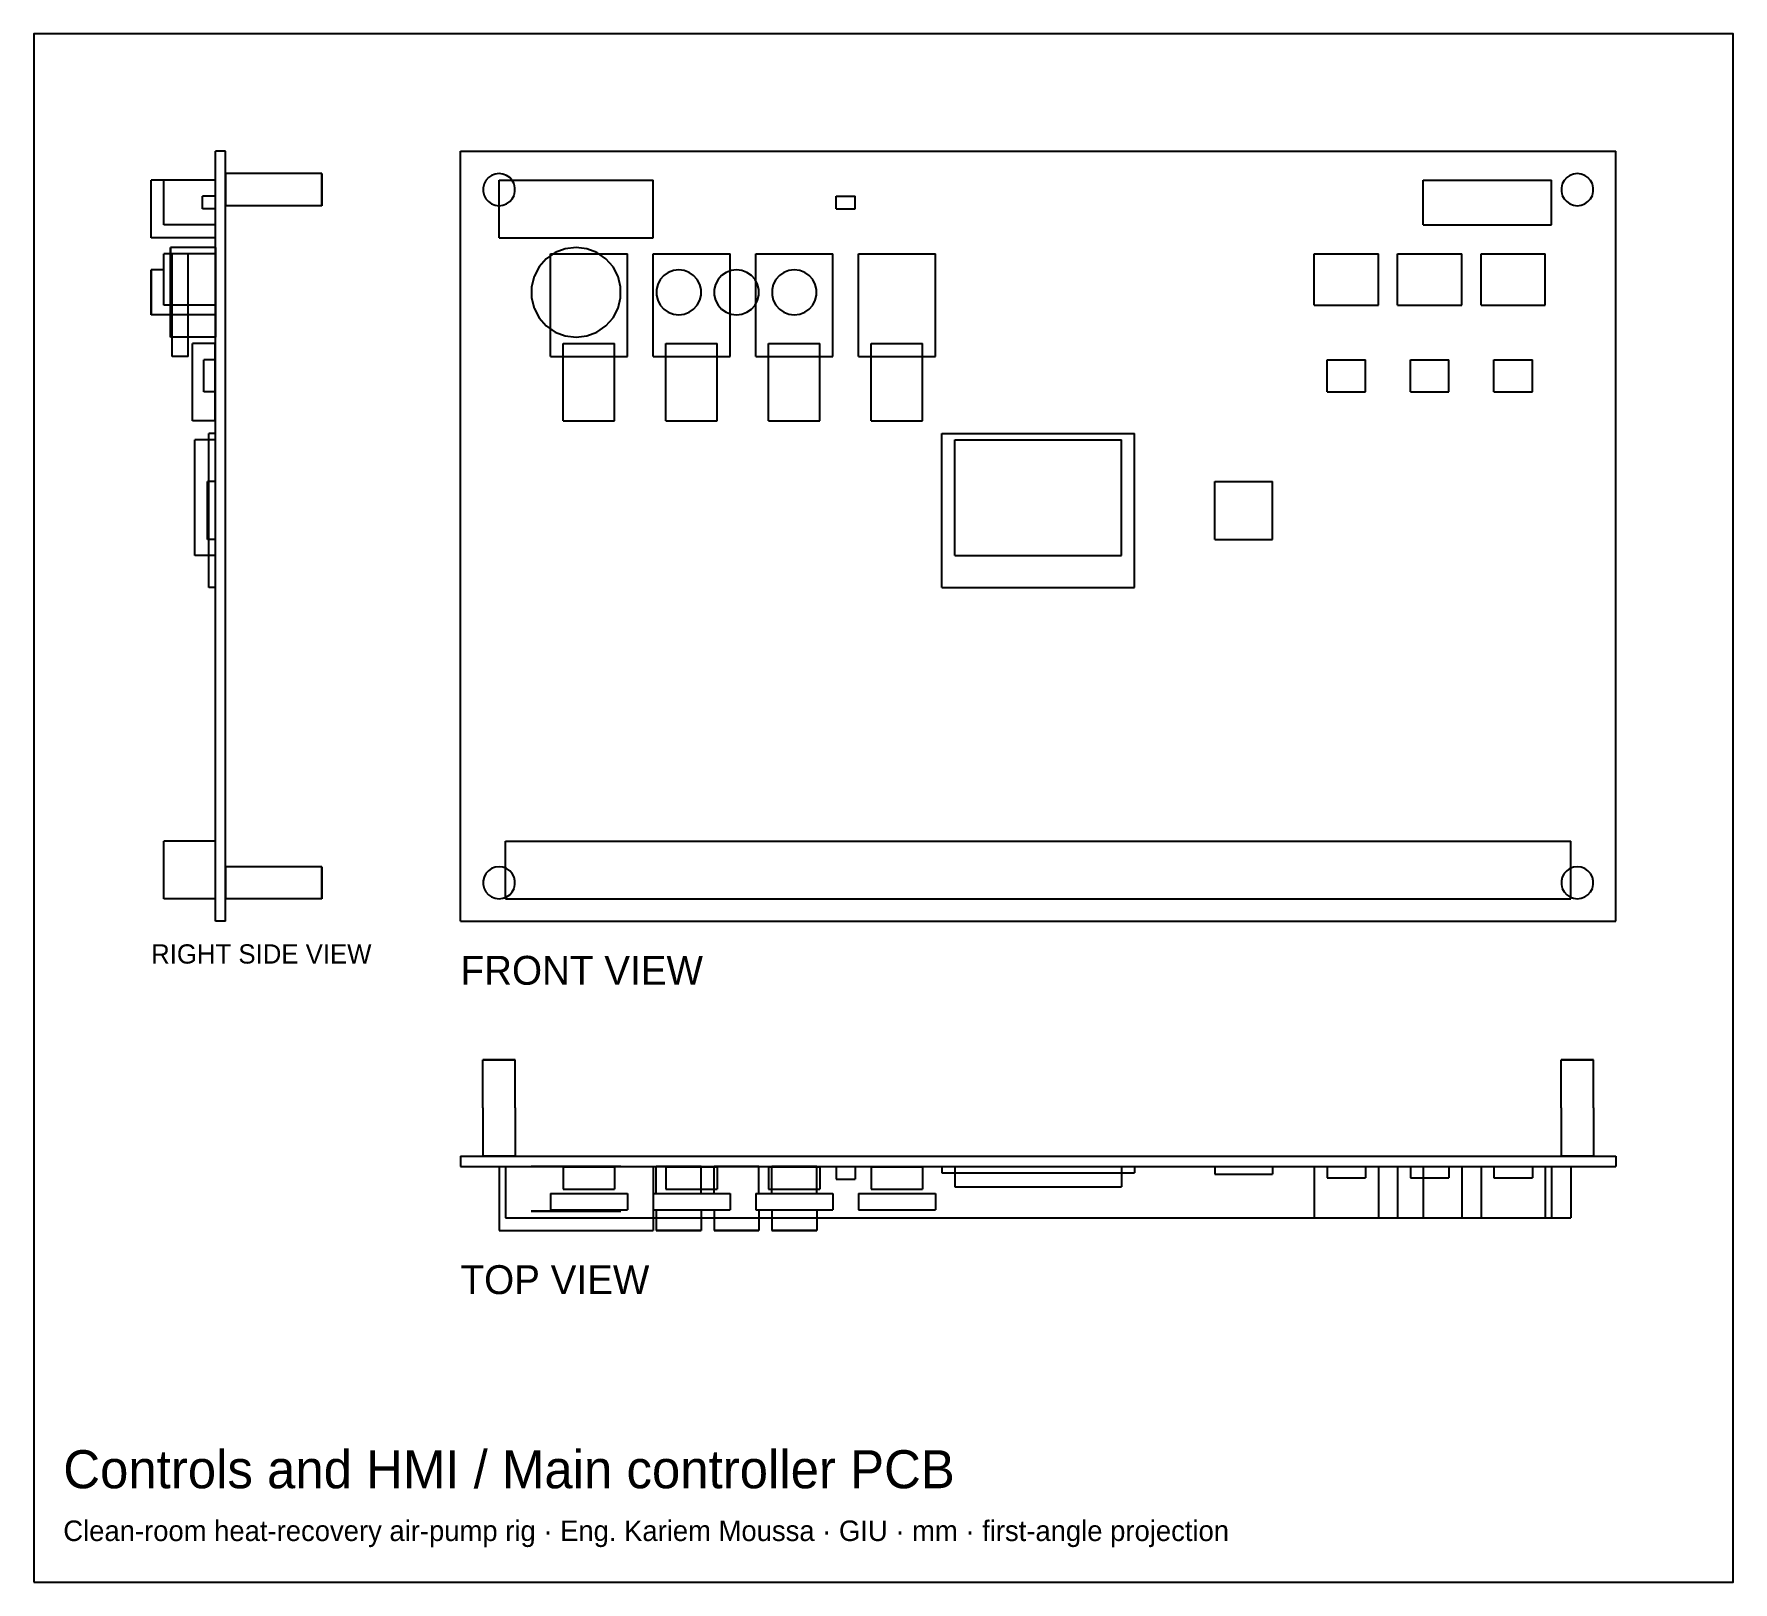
# Model space of a CAD drawing. Header units: millimetres. Extents: x -366 to -102, y 167 to 408.
import ezdxf

# ---------------------------------------------------------------- set-up
doc = ezdxf.new("R2010")
doc.units = ezdxf.units.MM
for name, color, linetype in [('BORDER', 7, 'Continuous'), ('HIDDEN', 8, 'Continuous'), ('TEXT', 5, 'Continuous'), ('VISIBLE', 7, 'Continuous')]:
    doc.layers.add(name, color=color, linetype=linetype)

msp = doc.modelspace()

# ---------------------------------------------------------------- texts
at = {"layer": 'TEXT'}
for s, height, p in [('RIGHT SIDE VIEW', 3, (-348.2, 263.4)), ('FRONT VIEW', 4.5, (-300, 260.1)), ('TOP VIEW', 4.5, (-300, 211.9)), ('Controls and HMI / Main controller PCB', 5.9332, (-361.89, 181.64)), ('Clean-room heat-recovery air-pump rig · Eng. Kariem Moussa · GIU · mm · first-angle projection', 3.1948, (-361.89, 173.42))]:
    msp.add_text(s, height=height, dxfattribs=at).set_placement(p)

# ---------------------------------------------------------------- linework, layer by layer
at = {"layer": 'BORDER'}
msp.add_lwpolyline([(-366.46, 167.03), (-101.74, 167.03), (-101.74, 408.26), (-366.46, 408.26)], close=True, dxfattribs=at)
at = {"layer": 'HIDDEN'}
for points in [[(-336.6, 390), (-338.2, 390)], [(-338.2, 270), (-338.2, 390)], [(-336.6, 270), (-336.6, 390)], [(-300, 390), (-120, 390)], [(-300, 270), (-300, 390)], [(-120, 270), (-120, 390)], [(-336.6, 386.5), (-336.6, 386.43)], [(-336.6, 386.43), (-336.6, 386.5)], [(-336.6, 386.5), (-336.6, 386.43)], [(-336.6, 386.43), (-336.6, 386.5)], [(-321.6, 386.5), (-321.6, 386.43)], [(-321.6, 386.43), (-321.6, 386.5)], [(-321.6, 386.5), (-321.6, 386.43)], [(-294, 386.5), (-294.6, 386.43)], [(-294, 386.5), (-294.6, 386.43)], [(-293.4, 386.43), (-294, 386.5)], [(-293.4, 386.43), (-294, 386.5)], [(-126, 386.5), (-126.6, 386.43)], [(-126, 386.5), (-126.6, 386.43)], [(-125.4, 386.43), (-126, 386.5)], [(-125.4, 386.43), (-126, 386.5)], [(-338.2, 385.5), (-348.2, 385.5)], [(-348.2, 376.5), (-348.2, 385.5)], [(-338.2, 385.5), (-346.2, 385.5)], [(-338.2, 385.5), (-346.2, 385.5)], [(-346.2, 378.5), (-346.2, 385.5)], [(-338.2, 376.5), (-338.2, 385.5)], [(-338.2, 376.5), (-338.2, 385.5)], [(-338.2, 378.5), (-338.2, 385.5)], [(-338.2, 378.5), (-338.2, 385.5)], [(-336.6, 386.43), (-336.6, 386.21)], [(-336.6, 386.21), (-336.6, 386.43)], [(-336.6, 386.43), (-336.6, 386.21)], [(-336.6, 386.21), (-336.6, 386.43)], [(-336.6, 386.21), (-336.6, 385.87)], [(-336.6, 385.87), (-336.6, 386.21)], [(-336.6, 386.21), (-336.6, 385.87)], [(-336.6, 385.87), (-336.6, 386.21)], [(-336.6, 385.87), (-336.6, 385.42)], [(-336.6, 385.42), (-336.6, 385.87)], [(-336.6, 385.87), (-336.6, 385.42)], [(-336.6, 385.42), (-336.6, 385.87)], [(-336.6, 385.42), (-336.6, 384.89)], [(-336.6, 384.89), (-336.6, 385.42)], [(-336.6, 385.42), (-336.6, 384.89)], [(-336.6, 384.89), (-336.6, 385.42)], [(-336.6, 384.89), (-336.6, 384.3)], [(-336.6, 384.3), (-336.6, 384.89)], [(-336.6, 384.89), (-336.6, 384.3)], [(-336.6, 384.3), (-336.6, 384.89)], [(-336.6, 384.3), (-336.6, 383.7)], [(-336.6, 383.7), (-336.6, 384.3)], [(-336.6, 384.3), (-336.6, 383.7)], [(-336.6, 383.7), (-336.6, 384.3)], [(-321.6, 386.43), (-321.6, 386.21)], [(-321.6, 386.21), (-321.6, 386.43)], [(-321.6, 386.43), (-321.6, 386.21)], [(-321.6, 386.21), (-321.6, 385.87)], [(-321.6, 385.87), (-321.6, 386.21)], [(-321.6, 386.21), (-321.6, 385.87)], [(-321.6, 385.87), (-321.6, 385.42)], [(-321.6, 385.42), (-321.6, 385.87)], [(-321.6, 385.87), (-321.6, 385.42)], [(-321.6, 385.42), (-321.6, 384.89)], [(-321.6, 384.89), (-321.6, 385.42)], [(-321.6, 385.42), (-321.6, 384.89)], [(-321.6, 384.89), (-321.6, 384.3)], [(-321.6, 384.3), (-321.6, 384.89)], [(-321.6, 384.89), (-321.6, 384.3)], [(-321.6, 384.3), (-321.6, 383.7)], [(-321.6, 383.7), (-321.6, 384.3)], [(-321.6, 384.3), (-321.6, 383.7)], [(-296.34, 384.89), (-296.48, 384.3)], [(-296.34, 384.89), (-296.48, 384.3)], [(-296.48, 384.3), (-296.48, 383.7)], [(-296.48, 384.3), (-296.48, 383.7)], [(-296.06, 385.42), (-296.34, 384.89)], [(-296.06, 385.42), (-296.34, 384.89)], [(-295.66, 385.87), (-296.06, 385.42)], [(-295.66, 385.87), (-296.06, 385.42)], [(-295.16, 386.21), (-295.66, 385.87)], [(-295.16, 386.21), (-295.66, 385.87)], [(-294.6, 386.43), (-295.16, 386.21)], [(-294.6, 386.43), (-295.16, 386.21)], [(-294, 385.5), (-270, 385.5)], [(-294, 376.5), (-294, 385.5)], [(-292.84, 386.21), (-293.4, 386.43)], [(-292.84, 386.21), (-293.4, 386.43)], [(-292.34, 385.87), (-292.84, 386.21)], [(-292.34, 385.87), (-292.84, 386.21)], [(-291.94, 385.42), (-292.34, 385.87)], [(-291.94, 385.42), (-292.34, 385.87)], [(-291.66, 384.89), (-291.94, 385.42)], [(-291.66, 384.89), (-291.94, 385.42)], [(-291.52, 384.3), (-291.66, 384.89)], [(-291.52, 384.3), (-291.66, 384.89)], [(-291.52, 383.7), (-291.52, 384.3)], [(-291.52, 383.7), (-291.52, 384.3)], [(-270, 376.5), (-270, 385.5)], [(-150, 385.5), (-130, 385.5)], [(-150, 378.5), (-150, 385.5)], [(-130, 378.5), (-130, 385.5)], [(-128.34, 384.89), (-128.48, 384.3)], [(-128.34, 384.89), (-128.48, 384.3)], [(-128.48, 384.3), (-128.48, 383.7)], [(-128.48, 384.3), (-128.48, 383.7)], [(-128.06, 385.42), (-128.34, 384.89)], [(-128.06, 385.42), (-128.34, 384.89)], [(-127.66, 385.87), (-128.06, 385.42)], [(-127.66, 385.87), (-128.06, 385.42)], [(-127.16, 386.21), (-127.66, 385.87)], [(-127.16, 386.21), (-127.66, 385.87)], [(-126.6, 386.43), (-127.16, 386.21)], [(-126.6, 386.43), (-127.16, 386.21)], [(-124.84, 386.21), (-125.4, 386.43)], [(-124.84, 386.21), (-125.4, 386.43)], [(-124.34, 385.87), (-124.84, 386.21)], [(-124.34, 385.87), (-124.84, 386.21)], [(-123.94, 385.42), (-124.34, 385.87)], [(-123.94, 385.42), (-124.34, 385.87)], [(-123.66, 384.89), (-123.94, 385.42)], [(-123.66, 384.89), (-123.94, 385.42)], [(-123.52, 384.3), (-123.66, 384.89)], [(-123.52, 384.3), (-123.66, 384.89)], [(-123.52, 383.7), (-123.52, 384.3)], [(-123.52, 383.7), (-123.52, 384.3)], [(-338.2, 383), (-340.2, 383)], [(-340.2, 381), (-340.2, 383)], [(-338.2, 383), (-340.2, 383)], [(-340.2, 381), (-340.2, 383)], [(-338.2, 381), (-338.2, 383)], [(-338.2, 381), (-338.2, 383)], [(-336.6, 383.7), (-336.6, 383.11)], [(-336.6, 383.11), (-336.6, 383.7)], [(-336.6, 383.7), (-336.6, 383.11)], [(-336.6, 383.11), (-336.6, 383.7)], [(-336.6, 383.11), (-336.6, 382.58)], [(-336.6, 382.58), (-336.6, 383.11)], [(-336.6, 383.11), (-336.6, 382.58)], [(-336.6, 382.58), (-336.6, 383.11)], [(-336.6, 382.58), (-336.6, 382.13)], [(-336.6, 382.13), (-336.6, 382.58)], [(-336.6, 382.58), (-336.6, 382.13)], [(-336.6, 382.13), (-336.6, 382.58)], [(-336.6, 382.13), (-336.6, 381.79)], [(-336.6, 381.79), (-336.6, 382.13)], [(-336.6, 382.13), (-336.6, 381.79)], [(-336.6, 381.79), (-336.6, 382.13)], [(-336.6, 381.79), (-336.6, 381.57)], [(-336.6, 381.57), (-336.6, 381.79)], [(-336.6, 381.79), (-336.6, 381.57)], [(-336.6, 381.57), (-336.6, 381.79)], [(-336.6, 381.57), (-336.6, 381.5)], [(-336.6, 381.5), (-336.6, 381.57)], [(-336.6, 381.57), (-336.6, 381.5)], [(-336.6, 381.5), (-336.6, 381.57)], [(-321.6, 381.5), (-336.6, 381.5)], [(-321.6, 383.7), (-321.6, 383.11)], [(-321.6, 383.11), (-321.6, 383.7)], [(-321.6, 383.7), (-321.6, 383.11)], [(-321.6, 383.11), (-321.6, 382.58)], [(-321.6, 382.58), (-321.6, 383.11)], [(-321.6, 383.11), (-321.6, 382.58)], [(-321.6, 382.58), (-321.6, 382.13)], [(-321.6, 382.13), (-321.6, 382.58)], [(-321.6, 382.58), (-321.6, 382.13)], [(-321.6, 382.13), (-321.6, 381.79)], [(-321.6, 381.79), (-321.6, 382.13)], [(-321.6, 382.13), (-321.6, 381.79)], [(-321.6, 381.79), (-321.6, 381.57)], [(-321.6, 381.57), (-321.6, 381.79)], [(-321.6, 381.79), (-321.6, 381.57)], [(-321.6, 381.57), (-321.6, 381.5)], [(-321.6, 381.5), (-321.6, 381.57)], [(-321.6, 381.57), (-321.6, 381.5)], [(-296.48, 383.7), (-296.34, 383.11)], [(-296.48, 383.7), (-296.34, 383.11)], [(-296.34, 383.11), (-296.06, 382.58)], [(-296.34, 383.11), (-296.06, 382.58)], [(-296.06, 382.58), (-295.66, 382.13)], [(-296.06, 382.58), (-295.66, 382.13)], [(-295.66, 382.13), (-295.16, 381.79)], [(-295.66, 382.13), (-295.16, 381.79)], [(-295.16, 381.79), (-294.6, 381.57)], [(-295.16, 381.79), (-294.6, 381.57)], [(-294.6, 381.57), (-294, 381.5)], [(-294.6, 381.57), (-294, 381.5)], [(-294, 381.5), (-293.4, 381.57)], [(-294, 381.5), (-293.4, 381.57)], [(-293.4, 381.57), (-292.84, 381.79)], [(-293.4, 381.57), (-292.84, 381.79)], [(-292.84, 381.79), (-292.34, 382.13)], [(-292.84, 381.79), (-292.34, 382.13)], [(-292.34, 382.13), (-291.94, 382.58)], [(-292.34, 382.13), (-291.94, 382.58)], [(-291.94, 382.58), (-291.66, 383.11)], [(-291.94, 382.58), (-291.66, 383.11)], [(-291.66, 383.11), (-291.52, 383.7)], [(-291.66, 383.11), (-291.52, 383.7)], [(-241.5, 383), (-238.5, 383)], [(-241.5, 381), (-241.5, 383)], [(-238.5, 381), (-238.5, 383)], [(-128.48, 383.7), (-128.34, 383.11)], [(-128.48, 383.7), (-128.34, 383.11)], [(-128.34, 383.11), (-128.06, 382.58)], [(-128.34, 383.11), (-128.06, 382.58)], [(-128.06, 382.58), (-127.66, 382.13)], [(-128.06, 382.58), (-127.66, 382.13)], [(-127.66, 382.13), (-127.16, 381.79)], [(-127.66, 382.13), (-127.16, 381.79)], [(-127.16, 381.79), (-126.6, 381.57)], [(-127.16, 381.79), (-126.6, 381.57)], [(-126.6, 381.57), (-126, 381.5)], [(-126.6, 381.57), (-126, 381.5)], [(-126, 381.5), (-125.4, 381.57)], [(-126, 381.5), (-125.4, 381.57)], [(-125.4, 381.57), (-124.84, 381.79)], [(-125.4, 381.57), (-124.84, 381.79)], [(-124.84, 381.79), (-124.34, 382.13)], [(-124.84, 381.79), (-124.34, 382.13)], [(-124.34, 382.13), (-123.94, 382.58)], [(-124.34, 382.13), (-123.94, 382.58)], [(-123.94, 382.58), (-123.66, 383.11)], [(-123.94, 382.58), (-123.66, 383.11)], [(-123.66, 383.11), (-123.52, 383.7)], [(-123.66, 383.11), (-123.52, 383.7)], [(-338.2, 381), (-340.2, 381)], [(-338.2, 381), (-340.2, 381)], [(-241.5, 381), (-238.5, 381)], [(-338.2, 376.5), (-348.2, 376.5)], [(-338.2, 378.5), (-346.2, 378.5)], [(-294, 376.5), (-270, 376.5)], [(-150, 378.5), (-130, 378.5)], [(-338.2, 374), (-346.2, 374)], [(-346.2, 366), (-346.2, 374)], [(-338.2, 374), (-346.2, 374)], [(-346.2, 366), (-346.2, 374)], [(-338.2, 374), (-346.2, 374)], [(-346.2, 366), (-346.2, 374)], [(-338.2, 374), (-346.2, 374)], [(-346.2, 366), (-346.2, 374)], [(-338.2, 374), (-346.2, 374)], [(-346.2, 366), (-346.2, 374)], [(-345.2, 375), (-345.2, 374.8)], [(-345.2, 374.8), (-345.2, 374.2)], [(-345.2, 374.2), (-345.2, 373.24)], [(-345.2, 373.24), (-345.2, 374)], [(-342.45, 374), (-344.95, 374)], [(-344.95, 358), (-344.95, 374)], [(-342.45, 374), (-344.95, 374)], [(-344.95, 358), (-344.95, 374)], [(-342.45, 374), (-344.95, 374)], [(-344.95, 358), (-344.95, 374)], [(-342.45, 374), (-344.95, 374)], [(-344.95, 358), (-344.95, 374)], [(-342.45, 374), (-344.95, 374)], [(-344.95, 358), (-344.95, 374)], [(-342.45, 374), (-344.95, 374)], [(-344.95, 358), (-344.95, 374)], [(-342.45, 374), (-344.95, 374)], [(-344.95, 366), (-344.95, 374)], [(-342.45, 374), (-344.95, 374)], [(-344.95, 358), (-344.95, 374)], [(-342.45, 358), (-342.45, 374)], [(-342.45, 358), (-342.45, 374)], [(-342.45, 358), (-342.45, 374)], [(-342.45, 358), (-342.45, 374)], [(-342.45, 358), (-342.45, 374)], [(-342.45, 358), (-342.45, 374)], [(-342.45, 366), (-342.45, 374)], [(-342.45, 358), (-342.45, 374)], [(-338.2, 375), (-338.2, 374.8)], [(-338.2, 374.8), (-338.2, 375)], [(-338.2, 374.8), (-338.2, 374.2)], [(-338.2, 374.2), (-338.2, 374.8)], [(-338.2, 374.2), (-338.2, 373.24)], [(-338.2, 373.24), (-338.2, 374.2)], [(-338.2, 366), (-338.2, 374)], [(-338.2, 366), (-338.2, 374)], [(-338.2, 366), (-338.2, 374)], [(-338.2, 366), (-338.2, 374)], [(-338.2, 366), (-338.2, 374)], [(-338.2, 366), (-338.2, 374)], [(-285.25, 374.2), (-286.64, 373.24)], [(-286, 374), (-274, 374)], [(-286, 358), (-286, 374)], [(-286, 362.32), (-286, 373.68)], [(-285.54, 374), (-278.46, 374)], [(-283.68, 374.8), (-285.25, 374.2)], [(-282, 375), (-283.68, 374.8)], [(-280.32, 374.8), (-282, 375)], [(-278.75, 374.2), (-280.32, 374.8)], [(-277.36, 373.24), (-278.75, 374.2)], [(-274, 358), (-274, 374)], [(-270, 374), (-258, 374)], [(-270, 358), (-270, 374)], [(-258, 358), (-258, 374)], [(-254, 374), (-242, 374)], [(-254, 358), (-254, 374)], [(-242, 358), (-242, 374)], [(-238, 374), (-226, 374)], [(-238, 358), (-238, 374)], [(-226, 358), (-226, 374)], [(-167, 374), (-157, 374)], [(-167, 366), (-167, 374)], [(-157, 366), (-157, 374)], [(-154, 374), (-144, 374)], [(-154, 366), (-154, 374)], [(-144, 366), (-144, 374)], [(-141, 374), (-131, 374)], [(-141, 366), (-141, 374)], [(-131, 366), (-131, 374)], [(-348.2, 371.5), (-348.2, 371.4)], [(-348.2, 371.4), (-348.2, 371.5)], [(-348.2, 371.5), (-348.2, 371.4)], [(-348.2, 371.4), (-348.2, 371.5)], [(-348.2, 371.5), (-348.2, 371.4)], [(-348.2, 371.4), (-348.2, 371.1)], [(-348.2, 371.1), (-348.2, 371.4)], [(-348.2, 371.4), (-348.2, 371.1)], [(-348.2, 371.1), (-348.2, 371.4)], [(-348.2, 371.4), (-348.2, 371.1)], [(-348.2, 371.1), (-348.2, 370.62)], [(-348.2, 370.62), (-348.2, 371.1)], [(-348.2, 371.1), (-348.2, 370.62)], [(-348.2, 370.62), (-348.2, 371.1)], [(-348.2, 371.1), (-348.2, 370.62)], [(-348.2, 370.62), (-348.2, 369.99)], [(-348.2, 369.99), (-348.2, 370.62)], [(-348.2, 370.62), (-348.2, 369.99)], [(-348.2, 369.99), (-348.2, 370.62)], [(-348.2, 370.62), (-348.2, 369.99)], [(-345.2, 373.24), (-345.2, 371.98)], [(-345.2, 371.98), (-345.2, 373.24)], [(-345.2, 371.98), (-345.2, 370.48)], [(-345.2, 370.48), (-345.2, 371.98)], [(-338.2, 373.24), (-338.2, 371.98)], [(-338.2, 371.98), (-338.2, 373.24)], [(-338.2, 371.98), (-338.2, 370.48)], [(-338.2, 370.48), (-338.2, 371.98)], [(-338.2, 371.5), (-338.2, 371.4)], [(-338.2, 371.4), (-338.2, 371.5)], [(-338.2, 371.5), (-338.2, 371.4)], [(-338.2, 371.4), (-338.2, 371.5)], [(-338.2, 371.5), (-338.2, 371.4)], [(-338.2, 371.4), (-338.2, 371.5)], [(-338.2, 371.4), (-338.2, 371.1)], [(-338.2, 371.1), (-338.2, 371.4)], [(-338.2, 371.4), (-338.2, 371.1)], [(-338.2, 371.1), (-338.2, 371.4)], [(-338.2, 371.4), (-338.2, 371.1)], [(-338.2, 371.1), (-338.2, 371.4)], [(-338.2, 371.1), (-338.2, 370.62)], [(-338.2, 370.62), (-338.2, 371.1)], [(-338.2, 371.1), (-338.2, 370.62)], [(-338.2, 370.62), (-338.2, 371.1)], [(-338.2, 371.1), (-338.2, 370.62)], [(-338.2, 370.62), (-338.2, 371.1)], [(-338.2, 370.62), (-338.2, 369.99)], [(-338.2, 369.99), (-338.2, 370.62)], [(-338.2, 370.62), (-338.2, 369.99)], [(-338.2, 369.99), (-338.2, 370.62)], [(-338.2, 370.62), (-338.2, 369.99)], [(-338.2, 369.99), (-338.2, 370.62)], [(-287.76, 371.98), (-288.55, 370.48)], [(-286.64, 373.24), (-287.76, 371.98)], [(-276.24, 371.98), (-277.36, 373.24)], [(-275.45, 370.48), (-276.24, 371.98)], [(-268.32, 370.62), (-268.88, 369.99)], [(-267.63, 371.1), (-268.32, 370.62)], [(-266.84, 371.4), (-267.63, 371.1)], [(-266, 371.5), (-266.84, 371.4)], [(-265.16, 371.4), (-266, 371.5)], [(-264.37, 371.1), (-265.16, 371.4)], [(-263.68, 370.62), (-264.37, 371.1)], [(-263.12, 369.99), (-263.68, 370.62)], [(-259.32, 370.62), (-259.88, 369.99)], [(-258.63, 371.1), (-259.32, 370.62)], [(-257.84, 371.4), (-258.63, 371.1)], [(-258, 364.66), (-258, 371.34)], [(-257, 371.5), (-257.84, 371.4)], [(-256.16, 371.4), (-257, 371.5)], [(-255.37, 371.1), (-256.16, 371.4)], [(-254.68, 370.62), (-255.37, 371.1)], [(-254.12, 369.99), (-254.68, 370.62)], [(-250.32, 370.62), (-250.88, 369.99)], [(-249.63, 371.1), (-250.32, 370.62)], [(-248.84, 371.4), (-249.63, 371.1)], [(-248, 371.5), (-248.84, 371.4)], [(-247.16, 371.4), (-248, 371.5)], [(-246.37, 371.1), (-247.16, 371.4)], [(-245.68, 370.62), (-246.37, 371.1)], [(-245.12, 369.99), (-245.68, 370.62)], [(-348.2, 369.99), (-348.2, 369.24)], [(-348.2, 369.24), (-348.2, 369.99)], [(-348.2, 369.99), (-348.2, 369.24)], [(-348.2, 369.24), (-348.2, 369.99)], [(-348.2, 369.99), (-348.2, 369.24)], [(-348.2, 369.24), (-348.2, 368.42)], [(-348.2, 368.42), (-348.2, 369.24)], [(-348.2, 369.24), (-348.2, 368.42)], [(-348.2, 368.42), (-348.2, 369.24)], [(-348.2, 369.24), (-348.2, 368.42)], [(-348.2, 368.42), (-348.2, 367.58)], [(-348.2, 367.58), (-348.2, 368.42)], [(-348.2, 368.42), (-348.2, 367.58)], [(-348.2, 367.58), (-348.2, 368.42)], [(-348.2, 368.42), (-348.2, 367.58)], [(-345.2, 370.48), (-345.2, 368.84)], [(-345.2, 368.84), (-345.2, 370.48)], [(-345.2, 368.84), (-345.2, 367.16)], [(-345.2, 367.16), (-345.2, 368.84)], [(-338.2, 370.48), (-338.2, 368.84)], [(-338.2, 368.84), (-338.2, 370.48)], [(-338.2, 369.99), (-338.2, 369.24)], [(-338.2, 369.24), (-338.2, 369.99)], [(-338.2, 369.99), (-338.2, 369.24)], [(-338.2, 369.24), (-338.2, 369.99)], [(-338.2, 369.99), (-338.2, 369.24)], [(-338.2, 369.24), (-338.2, 369.99)], [(-338.2, 369.24), (-338.2, 368.42)], [(-338.2, 368.42), (-338.2, 369.24)], [(-338.2, 369.24), (-338.2, 368.42)], [(-338.2, 368.42), (-338.2, 369.24)], [(-338.2, 369.24), (-338.2, 368.42)], [(-338.2, 368.42), (-338.2, 369.24)], [(-338.2, 368.84), (-338.2, 367.16)], [(-338.2, 367.16), (-338.2, 368.84)], [(-338.2, 368.42), (-338.2, 367.58)], [(-338.2, 367.58), (-338.2, 368.42)], [(-338.2, 368.42), (-338.2, 367.58)], [(-338.2, 367.58), (-338.2, 368.42)], [(-338.2, 368.42), (-338.2, 367.58)], [(-338.2, 367.58), (-338.2, 368.42)], [(-288.55, 370.48), (-288.95, 368.84)], [(-288.95, 368.84), (-288.95, 367.16)], [(-275.05, 368.84), (-275.45, 370.48)], [(-275.05, 367.16), (-275.05, 368.84)], [(-269.27, 369.24), (-269.47, 368.42)], [(-269.47, 368.42), (-269.47, 367.58)], [(-268.88, 369.99), (-269.27, 369.24)], [(-262.73, 369.24), (-263.12, 369.99)], [(-262.53, 368.42), (-262.73, 369.24)], [(-262.53, 367.58), (-262.53, 368.42)], [(-260.27, 369.24), (-260.47, 368.42)], [(-260.47, 368.42), (-260.47, 367.58)], [(-259.88, 369.99), (-260.27, 369.24)], [(-253.73, 369.24), (-254.12, 369.99)], [(-254, 366.24), (-254, 369.76)], [(-253.53, 368.42), (-253.73, 369.24)], [(-253.53, 367.58), (-253.53, 368.42)], [(-251.27, 369.24), (-251.47, 368.42)], [(-251.47, 368.42), (-251.47, 367.58)], [(-250.88, 369.99), (-251.27, 369.24)], [(-244.73, 369.24), (-245.12, 369.99)], [(-244.53, 368.42), (-244.73, 369.24)], [(-244.53, 367.58), (-244.53, 368.42)], [(-348.2, 367.58), (-348.2, 366.76)], [(-348.2, 366.76), (-348.2, 367.58)], [(-348.2, 367.58), (-348.2, 366.76)], [(-348.2, 366.76), (-348.2, 367.58)], [(-348.2, 367.58), (-348.2, 366.76)], [(-348.2, 366.76), (-348.2, 366.01)], [(-348.2, 366.01), (-348.2, 366.76)], [(-348.2, 366.76), (-348.2, 366.01)], [(-348.2, 366.01), (-348.2, 366.76)], [(-348.2, 366.76), (-348.2, 366.01)], [(-348.2, 366.01), (-348.2, 365.38)], [(-348.2, 365.38), (-348.2, 366.01)], [(-348.2, 366.01), (-348.2, 365.38)], [(-348.2, 365.38), (-348.2, 366.01)], [(-348.2, 366.01), (-348.2, 365.38)], [(-348.2, 365.38), (-348.2, 364.9)], [(-348.2, 364.9), (-348.2, 365.38)], [(-348.2, 365.38), (-348.2, 364.9)], [(-348.2, 364.9), (-348.2, 365.38)], [(-348.2, 365.38), (-348.2, 364.9)], [(-338.2, 366), (-346.2, 366)], [(-338.2, 366), (-346.2, 366)], [(-338.2, 366), (-346.2, 366)], [(-338.2, 366), (-346.2, 366)], [(-338.2, 366), (-346.2, 366)], [(-345.2, 367.16), (-345.2, 365.52)], [(-345.2, 365.52), (-345.2, 367.16)], [(-345.2, 365.52), (-345.2, 364.02)], [(-345.2, 364.5), (-345.2, 365.52)], [(-338.2, 367.58), (-338.2, 366.76)], [(-338.2, 366.76), (-338.2, 367.58)], [(-338.2, 367.58), (-338.2, 366.76)], [(-338.2, 366.76), (-338.2, 367.58)], [(-338.2, 367.58), (-338.2, 366.76)], [(-338.2, 366.76), (-338.2, 367.58)], [(-338.2, 367.16), (-338.2, 365.52)], [(-338.2, 365.52), (-338.2, 367.16)], [(-338.2, 366.76), (-338.2, 366.01)], [(-338.2, 366.01), (-338.2, 366.76)], [(-338.2, 366.76), (-338.2, 366.01)], [(-338.2, 366.01), (-338.2, 366.76)], [(-338.2, 366.76), (-338.2, 366.01)], [(-338.2, 366.01), (-338.2, 366.76)], [(-338.2, 366.01), (-338.2, 365.38)], [(-338.2, 365.38), (-338.2, 366.01)], [(-338.2, 366.01), (-338.2, 365.38)], [(-338.2, 365.38), (-338.2, 366.01)], [(-338.2, 366.01), (-338.2, 365.38)], [(-338.2, 365.38), (-338.2, 366.01)], [(-338.2, 365.52), (-338.2, 364.02)], [(-338.2, 364.02), (-338.2, 365.52)], [(-338.2, 365.38), (-338.2, 364.9)], [(-338.2, 364.9), (-338.2, 365.38)], [(-338.2, 365.38), (-338.2, 364.9)], [(-338.2, 364.9), (-338.2, 365.38)], [(-338.2, 365.38), (-338.2, 364.9)], [(-338.2, 364.9), (-338.2, 365.38)], [(-288.95, 367.16), (-288.55, 365.52)], [(-288.55, 365.52), (-287.76, 364.02)], [(-276.24, 364.02), (-275.45, 365.52)], [(-275.45, 365.52), (-275.05, 367.16)], [(-269.47, 367.58), (-269.27, 366.76)], [(-269.27, 366.76), (-268.88, 366.01)], [(-268.88, 366.01), (-268.32, 365.38)], [(-268.32, 365.38), (-267.63, 364.9)], [(-264.37, 364.9), (-263.68, 365.38)], [(-263.68, 365.38), (-263.12, 366.01)], [(-263.12, 366.01), (-262.73, 366.76)], [(-262.73, 366.76), (-262.53, 367.58)], [(-260.47, 367.58), (-260.27, 366.76)], [(-260.27, 366.76), (-259.88, 366.01)], [(-259.88, 366.01), (-259.32, 365.38)], [(-259.32, 365.38), (-258.63, 364.9)], [(-255.37, 364.9), (-254.68, 365.38)], [(-254.68, 365.38), (-254.12, 366.01)], [(-254.12, 366.01), (-253.73, 366.76)], [(-253.73, 366.76), (-253.53, 367.58)], [(-251.47, 367.58), (-251.27, 366.76)], [(-251.27, 366.76), (-250.88, 366.01)], [(-250.88, 366.01), (-250.32, 365.38)], [(-250.32, 365.38), (-249.63, 364.9)], [(-246.37, 364.9), (-245.68, 365.38)], [(-245.68, 365.38), (-245.12, 366.01)], [(-245.12, 366.01), (-244.73, 366.76)], [(-244.73, 366.76), (-244.53, 367.58)], [(-167, 366), (-157, 366)], [(-154, 366), (-144, 366)], [(-141, 366), (-131, 366)], [(-348.2, 364.9), (-348.2, 364.6)], [(-348.2, 364.6), (-348.2, 364.9)], [(-348.2, 364.9), (-348.2, 364.6)], [(-348.2, 364.6), (-348.2, 364.9)], [(-348.2, 364.9), (-348.2, 364.6)], [(-348.2, 364.6), (-348.2, 364.5)], [(-348.2, 364.5), (-348.2, 364.6)], [(-348.2, 364.6), (-348.2, 364.5)], [(-348.2, 364.5), (-348.2, 364.6)], [(-348.2, 364.6), (-348.2, 364.5)], [(-338.2, 364.5), (-348.2, 364.5)], [(-338.2, 364.5), (-348.2, 364.5)], [(-345.2, 364.02), (-345.2, 362.76)], [(-345.2, 362.76), (-345.2, 361.8)], [(-342.45, 364.5), (-344.95, 364.5)], [(-338.2, 364.9), (-338.2, 364.6)], [(-338.2, 364.6), (-338.2, 364.9)], [(-338.2, 364.9), (-338.2, 364.6)], [(-338.2, 364.6), (-338.2, 364.9)], [(-338.2, 364.9), (-338.2, 364.6)], [(-338.2, 364.6), (-338.2, 364.9)], [(-338.2, 364.6), (-338.2, 364.5)], [(-338.2, 364.5), (-338.2, 364.6)], [(-338.2, 364.6), (-338.2, 364.5)], [(-338.2, 364.5), (-338.2, 364.6)], [(-338.2, 364.6), (-338.2, 364.5)], [(-338.2, 364.5), (-338.2, 364.6)], [(-338.2, 364.02), (-338.2, 362.76)], [(-338.2, 362.76), (-338.2, 364.02)], [(-338.2, 362.76), (-338.2, 361.8)], [(-338.2, 361.8), (-338.2, 362.76)], [(-287.76, 364.02), (-286.64, 362.76)], [(-286.64, 362.76), (-285.25, 361.8)], [(-278.75, 361.8), (-277.36, 362.76)], [(-277.36, 362.76), (-276.24, 364.02)], [(-267.63, 364.9), (-266.84, 364.6)], [(-266.84, 364.6), (-266, 364.5)], [(-266, 364.5), (-265.16, 364.6)], [(-265.16, 364.6), (-264.37, 364.9)], [(-258.63, 364.9), (-257.84, 364.6)], [(-257.84, 364.6), (-257, 364.5)], [(-257, 364.5), (-256.16, 364.6)], [(-256.16, 364.6), (-255.37, 364.9)], [(-249.63, 364.9), (-248.84, 364.6)], [(-248.84, 364.6), (-248, 364.5)], [(-248, 364.5), (-247.16, 364.6)], [(-247.16, 364.6), (-246.37, 364.9)], [(-345.2, 361.8), (-345.2, 361.2)], [(-345.2, 361.2), (-345.2, 361)], [(-342.45, 361), (-344.95, 361)], [(-338.2, 361.8), (-338.2, 361.2)], [(-338.2, 361.2), (-338.2, 361.8)], [(-338.2, 361.2), (-338.2, 361)], [(-338.2, 361), (-338.2, 361.2)], [(-285.25, 361.8), (-283.68, 361.2)], [(-283.68, 361.2), (-282, 361)], [(-282, 361), (-280.32, 361.2)], [(-280.32, 361.2), (-278.75, 361.8)], [(-342.45, 358), (-344.95, 358)], [(-342.45, 358), (-344.95, 358)], [(-342.45, 358), (-344.95, 358)], [(-342.45, 358), (-344.95, 358)], [(-342.45, 358), (-344.95, 358)], [(-342.45, 358), (-344.95, 358)], [(-342.45, 358), (-344.95, 358)], [(-338.25, 360), (-341.75, 360)], [(-341.75, 348), (-341.75, 360)], [(-338.25, 360), (-341.75, 360)], [(-341.75, 348), (-341.75, 360)], [(-338.25, 360), (-341.75, 360)], [(-341.75, 348), (-341.75, 360)], [(-338.25, 360), (-341.75, 360)], [(-341.75, 348), (-341.75, 360)], [(-338.25, 360), (-341.75, 360)], [(-341.75, 348), (-341.75, 360)], [(-338.25, 360), (-341.75, 360)], [(-341.75, 348), (-341.75, 360)], [(-338.25, 360), (-341.75, 360)], [(-341.75, 348), (-341.75, 360)], [(-338.2, 357.5), (-340, 357.5)], [(-340, 352.5), (-340, 357.5)], [(-338.2, 357.5), (-340, 357.5)], [(-340, 352.5), (-340, 357.5)], [(-338.2, 357.5), (-340, 357.5)], [(-340, 352.5), (-340, 357.5)], [(-338.2, 357.5), (-340, 357.5)], [(-340, 352.5), (-340, 357.5)], [(-338.2, 357.5), (-340, 357.5)], [(-340, 352.5), (-340, 357.5)], [(-338.25, 348), (-338.25, 360)], [(-338.25, 348), (-338.25, 360)], [(-338.25, 348), (-338.25, 360)], [(-338.25, 348), (-338.25, 360)], [(-338.25, 348), (-338.25, 360)], [(-338.25, 348), (-338.25, 360)], [(-338.25, 348), (-338.25, 360)], [(-338.25, 352.5), (-338.25, 357.5)], [(-338.2, 352.5), (-338.2, 357.5)], [(-338.2, 352.5), (-338.2, 357.5)], [(-338.2, 352.5), (-338.2, 357.5)], [(-338.2, 352.5), (-338.2, 357.5)], [(-338.2, 352.5), (-338.2, 357.5)], [(-338.2, 352.5), (-338.2, 357.5)], [(-286, 358), (-274, 358)], [(-284, 360), (-276, 360)], [(-284, 360), (-276, 360)], [(-284, 348), (-284, 360)], [(-284, 358), (-284, 360)], [(-276, 348), (-276, 360)], [(-276, 358), (-276, 360)], [(-270, 358), (-258, 358)], [(-268, 360), (-260, 360)], [(-268, 360), (-260, 360)], [(-268, 348), (-268, 360)], [(-268, 358), (-268, 360)], [(-260, 348), (-260, 360)], [(-260, 358), (-260, 360)], [(-254, 358), (-242, 358)], [(-252, 360), (-244, 360)], [(-252, 360), (-244, 360)], [(-252, 348), (-252, 360)], [(-252, 358), (-252, 360)], [(-244, 348), (-244, 360)], [(-244, 358), (-244, 360)], [(-238, 358), (-226, 358)], [(-236, 360), (-228, 360)], [(-236, 360), (-228, 360)], [(-236, 348), (-236, 360)], [(-236, 358), (-236, 360)], [(-228, 348), (-228, 360)], [(-228, 358), (-228, 360)], [(-165, 357.5), (-159, 357.5)], [(-165, 352.5), (-165, 357.5)], [(-159, 352.5), (-159, 357.5)], [(-152, 357.5), (-146, 357.5)], [(-152, 352.5), (-152, 357.5)], [(-146, 352.5), (-146, 357.5)], [(-139, 357.5), (-133, 357.5)], [(-139, 352.5), (-139, 357.5)], [(-133, 352.5), (-133, 357.5)], [(-338.2, 352.5), (-340, 352.5)], [(-338.2, 352.5), (-340, 352.5)], [(-338.2, 352.5), (-340, 352.5)], [(-338.2, 352.5), (-340, 352.5)], [(-338.2, 352.5), (-340, 352.5)], [(-165, 352.5), (-159, 352.5)], [(-152, 352.5), (-146, 352.5)], [(-139, 352.5), (-133, 352.5)], [(-338.25, 348), (-341.75, 348)], [(-338.25, 348), (-341.75, 348)], [(-338.25, 348), (-341.75, 348)], [(-338.25, 348), (-341.75, 348)], [(-338.25, 348), (-341.75, 348)], [(-338.25, 348), (-341.75, 348)], [(-338.25, 348), (-341.75, 348)], [(-284, 348), (-276, 348)], [(-268, 348), (-260, 348)], [(-252, 348), (-244, 348)], [(-236, 348), (-228, 348)], [(-338.2, 345), (-341.4, 345)], [(-341.4, 327), (-341.4, 345)], [(-338.2, 346), (-339.2, 346)], [(-339.2, 322), (-339.2, 346)], [(-338.2, 345), (-339.2, 345)], [(-338.2, 322), (-338.2, 346)], [(-338.2, 322), (-338.2, 346)], [(-338.2, 327), (-338.2, 345)], [(-338.2, 327), (-338.2, 345)], [(-225, 346), (-195, 346)], [(-225, 322), (-225, 346)], [(-223, 345), (-197, 345)], [(-223, 327), (-223, 345)], [(-197, 327), (-197, 345)], [(-195, 322), (-195, 346)], [(-338.2, 338.5), (-339.4, 338.5)], [(-339.4, 329.5), (-339.4, 338.5)], [(-339.2, 329.5), (-339.2, 338.5)], [(-338.2, 329.5), (-338.2, 338.5)], [(-338.2, 329.5), (-338.2, 338.5)], [(-182.5, 338.5), (-173.5, 338.5)], [(-182.5, 329.5), (-182.5, 338.5)], [(-173.5, 329.5), (-173.5, 338.5)], [(-338.2, 329.5), (-339.4, 329.5)], [(-182.5, 329.5), (-173.5, 329.5)], [(-338.2, 327), (-341.4, 327)], [(-338.2, 327), (-339.2, 327)], [(-223, 327), (-197, 327)], [(-338.2, 322), (-339.2, 322)], [(-225, 322), (-195, 322)], [(-338.2, 282.5), (-346.2, 282.5)], [(-346.2, 273.5), (-346.2, 282.5)], [(-338.2, 273.5), (-338.2, 282.5)], [(-338.2, 273.5), (-338.2, 282.5)], [(-293, 282.5), (-127, 282.5)], [(-293, 273.5), (-293, 282.5)], [(-127, 273.5), (-127, 282.5)], [(-336.6, 278.5), (-336.6, 278.43)], [(-336.6, 278.43), (-336.6, 278.5)], [(-336.6, 278.5), (-336.6, 278.43)], [(-336.6, 278.43), (-336.6, 278.5)], [(-336.6, 278.43), (-336.6, 278.21)], [(-336.6, 278.21), (-336.6, 278.43)], [(-336.6, 278.43), (-336.6, 278.21)], [(-336.6, 278.21), (-336.6, 278.43)], [(-336.6, 278.21), (-336.6, 277.87)], [(-336.6, 277.87), (-336.6, 278.21)], [(-336.6, 278.21), (-336.6, 277.87)], [(-336.6, 277.87), (-336.6, 278.21)], [(-321.6, 278.5), (-321.6, 278.43)], [(-321.6, 278.43), (-321.6, 278.5)], [(-321.6, 278.5), (-321.6, 278.43)], [(-321.6, 278.43), (-321.6, 278.21)], [(-321.6, 278.21), (-321.6, 278.43)], [(-321.6, 278.43), (-321.6, 278.21)], [(-321.6, 278.21), (-321.6, 277.87)], [(-321.6, 277.87), (-321.6, 278.21)], [(-321.6, 278.21), (-321.6, 277.87)], [(-295.16, 278.21), (-295.66, 277.87)], [(-295.16, 278.21), (-295.66, 277.87)], [(-294.6, 278.43), (-295.16, 278.21)], [(-294.6, 278.43), (-295.16, 278.21)], [(-294, 278.5), (-294.6, 278.43)], [(-294, 278.5), (-294.6, 278.43)], [(-293.4, 278.43), (-294, 278.5)], [(-293.4, 278.43), (-294, 278.5)], [(-292.84, 278.21), (-293.4, 278.43)], [(-292.84, 278.21), (-293.4, 278.43)], [(-292.34, 277.87), (-292.84, 278.21)], [(-292.34, 277.87), (-292.84, 278.21)], [(-127.16, 278.21), (-127.66, 277.87)], [(-127.16, 278.21), (-127.66, 277.87)], [(-126.6, 278.43), (-127.16, 278.21)], [(-126.6, 278.43), (-127.16, 278.21)], [(-126, 278.5), (-126.6, 278.43)], [(-126, 278.5), (-126.6, 278.43)], [(-125.4, 278.43), (-126, 278.5)], [(-125.4, 278.43), (-126, 278.5)], [(-124.84, 278.21), (-125.4, 278.43)], [(-124.84, 278.21), (-125.4, 278.43)], [(-124.34, 277.87), (-124.84, 278.21)], [(-124.34, 277.87), (-124.84, 278.21)], [(-336.6, 277.87), (-336.6, 277.42)], [(-336.6, 277.42), (-336.6, 277.87)], [(-336.6, 277.87), (-336.6, 277.42)], [(-336.6, 277.42), (-336.6, 277.87)], [(-336.6, 277.42), (-336.6, 276.89)], [(-336.6, 276.89), (-336.6, 277.42)], [(-336.6, 277.42), (-336.6, 276.89)], [(-336.6, 276.89), (-336.6, 277.42)], [(-336.6, 276.89), (-336.6, 276.3)], [(-336.6, 276.3), (-336.6, 276.89)], [(-336.6, 276.89), (-336.6, 276.3)], [(-336.6, 276.3), (-336.6, 276.89)], [(-336.6, 276.3), (-336.6, 275.7)], [(-336.6, 275.7), (-336.6, 276.3)], [(-336.6, 276.3), (-336.6, 275.7)], [(-336.6, 275.7), (-336.6, 276.3)], [(-336.6, 275.7), (-336.6, 275.11)], [(-336.6, 275.11), (-336.6, 275.7)], [(-336.6, 275.7), (-336.6, 275.11)], [(-336.6, 275.11), (-336.6, 275.7)], [(-321.6, 277.87), (-321.6, 277.42)], [(-321.6, 277.42), (-321.6, 277.87)], [(-321.6, 277.87), (-321.6, 277.42)], [(-321.6, 277.42), (-321.6, 276.89)], [(-321.6, 276.89), (-321.6, 277.42)], [(-321.6, 277.42), (-321.6, 276.89)], [(-321.6, 276.89), (-321.6, 276.3)], [(-321.6, 276.3), (-321.6, 276.89)], [(-321.6, 276.89), (-321.6, 276.3)], [(-321.6, 276.3), (-321.6, 275.7)], [(-321.6, 275.7), (-321.6, 276.3)], [(-321.6, 276.3), (-321.6, 275.7)], [(-321.6, 275.7), (-321.6, 275.11)], [(-321.6, 275.11), (-321.6, 275.7)], [(-321.6, 275.7), (-321.6, 275.11)], [(-296.34, 276.89), (-296.48, 276.3)], [(-296.34, 276.89), (-296.48, 276.3)], [(-296.48, 276.3), (-296.48, 275.7)], [(-296.48, 276.3), (-296.48, 275.7)], [(-296.48, 275.7), (-296.34, 275.11)], [(-296.48, 275.7), (-296.34, 275.11)], [(-296.06, 277.42), (-296.34, 276.89)], [(-296.06, 277.42), (-296.34, 276.89)], [(-295.66, 277.87), (-296.06, 277.42)], [(-295.66, 277.87), (-296.06, 277.42)], [(-291.94, 277.42), (-292.34, 277.87)], [(-291.94, 277.42), (-292.34, 277.87)], [(-291.66, 276.89), (-291.94, 277.42)], [(-291.66, 276.89), (-291.94, 277.42)], [(-291.52, 276.3), (-291.66, 276.89)], [(-291.52, 276.3), (-291.66, 276.89)], [(-291.66, 275.11), (-291.52, 275.7)], [(-291.66, 275.11), (-291.52, 275.7)], [(-291.52, 275.7), (-291.52, 276.3)], [(-291.52, 275.7), (-291.52, 276.3)], [(-128.34, 276.89), (-128.48, 276.3)], [(-128.34, 276.89), (-128.48, 276.3)], [(-128.48, 276.3), (-128.48, 275.7)], [(-128.48, 276.3), (-128.48, 275.7)], [(-128.48, 275.7), (-128.34, 275.11)], [(-128.48, 275.7), (-128.34, 275.11)], [(-128.06, 277.42), (-128.34, 276.89)], [(-128.06, 277.42), (-128.34, 276.89)], [(-127.66, 277.87), (-128.06, 277.42)], [(-127.66, 277.87), (-128.06, 277.42)], [(-123.94, 277.42), (-124.34, 277.87)], [(-123.94, 277.42), (-124.34, 277.87)], [(-123.66, 276.89), (-123.94, 277.42)], [(-123.66, 276.89), (-123.94, 277.42)], [(-123.52, 276.3), (-123.66, 276.89)], [(-123.52, 276.3), (-123.66, 276.89)], [(-123.66, 275.11), (-123.52, 275.7)], [(-123.66, 275.11), (-123.52, 275.7)], [(-123.52, 275.7), (-123.52, 276.3)], [(-123.52, 275.7), (-123.52, 276.3)], [(-338.2, 273.5), (-346.2, 273.5)], [(-336.6, 275.11), (-336.6, 274.58)], [(-336.6, 274.58), (-336.6, 275.11)], [(-336.6, 275.11), (-336.6, 274.58)], [(-336.6, 274.58), (-336.6, 275.11)], [(-336.6, 274.58), (-336.6, 274.13)], [(-336.6, 274.13), (-336.6, 274.58)], [(-336.6, 274.58), (-336.6, 274.13)], [(-336.6, 274.13), (-336.6, 274.58)], [(-336.6, 274.13), (-336.6, 273.79)], [(-336.6, 273.79), (-336.6, 274.13)], [(-336.6, 274.13), (-336.6, 273.79)], [(-336.6, 273.79), (-336.6, 274.13)], [(-336.6, 273.79), (-336.6, 273.57)], [(-336.6, 273.57), (-336.6, 273.79)], [(-336.6, 273.79), (-336.6, 273.57)], [(-336.6, 273.57), (-336.6, 273.79)], [(-336.6, 273.57), (-336.6, 273.5)], [(-336.6, 273.5), (-336.6, 273.57)], [(-336.6, 273.57), (-336.6, 273.5)], [(-336.6, 273.5), (-336.6, 273.57)], [(-321.6, 273.5), (-336.6, 273.5)], [(-321.6, 275.11), (-321.6, 274.58)], [(-321.6, 274.58), (-321.6, 275.11)], [(-321.6, 275.11), (-321.6, 274.58)], [(-321.6, 274.58), (-321.6, 274.13)], [(-321.6, 274.13), (-321.6, 274.58)], [(-321.6, 274.58), (-321.6, 274.13)], [(-321.6, 274.13), (-321.6, 273.79)], [(-321.6, 273.79), (-321.6, 274.13)], [(-321.6, 274.13), (-321.6, 273.79)], [(-321.6, 273.79), (-321.6, 273.57)], [(-321.6, 273.57), (-321.6, 273.79)], [(-321.6, 273.79), (-321.6, 273.57)], [(-321.6, 273.57), (-321.6, 273.5)], [(-321.6, 273.5), (-321.6, 273.57)], [(-321.6, 273.57), (-321.6, 273.5)], [(-296.34, 275.11), (-296.06, 274.58)], [(-296.34, 275.11), (-296.06, 274.58)], [(-296.06, 274.58), (-295.66, 274.13)], [(-296.06, 274.58), (-295.66, 274.13)], [(-295.66, 274.13), (-295.16, 273.79)], [(-295.66, 274.13), (-295.16, 273.79)], [(-295.16, 273.79), (-294.6, 273.57)], [(-295.16, 273.79), (-294.6, 273.57)], [(-294.6, 273.57), (-294, 273.5)], [(-294.6, 273.57), (-294, 273.5)], [(-294, 273.5), (-293.4, 273.57)], [(-294, 273.5), (-293.4, 273.57)], [(-293.4, 273.57), (-292.84, 273.79)], [(-293.4, 273.57), (-292.84, 273.79)], [(-293, 273.5), (-127, 273.5)], [(-292.84, 273.79), (-292.34, 274.13)], [(-292.84, 273.79), (-292.34, 274.13)], [(-292.34, 274.13), (-291.94, 274.58)], [(-292.34, 274.13), (-291.94, 274.58)], [(-291.94, 274.58), (-291.66, 275.11)], [(-291.94, 274.58), (-291.66, 275.11)], [(-128.34, 275.11), (-128.06, 274.58)], [(-128.34, 275.11), (-128.06, 274.58)], [(-128.06, 274.58), (-127.66, 274.13)], [(-128.06, 274.58), (-127.66, 274.13)], [(-127.66, 274.13), (-127.16, 273.79)], [(-127.66, 274.13), (-127.16, 273.79)], [(-127.16, 273.79), (-126.6, 273.57)], [(-127.16, 273.79), (-126.6, 273.57)], [(-126.6, 273.57), (-126, 273.5)], [(-126.6, 273.57), (-126, 273.5)], [(-126, 273.5), (-125.4, 273.57)], [(-126, 273.5), (-125.4, 273.57)], [(-125.4, 273.57), (-124.84, 273.79)], [(-125.4, 273.57), (-124.84, 273.79)], [(-124.84, 273.79), (-124.34, 274.13)], [(-124.84, 273.79), (-124.34, 274.13)], [(-124.34, 274.13), (-123.94, 274.58)], [(-124.34, 274.13), (-123.94, 274.58)], [(-123.94, 274.58), (-123.66, 275.11)], [(-123.94, 274.58), (-123.66, 275.11)], [(-336.6, 270), (-338.2, 270)], [(-300, 270), (-120, 270)], [(-296.5, 248.4), (-296.48, 248.4)], [(-296.48, 248.4), (-296.5, 248.4)], [(-296.5, 248.4), (-296.48, 248.4)], [(-296.48, 248.4), (-296.34, 248.4)], [(-296.34, 248.4), (-296.48, 248.4)], [(-296.48, 248.4), (-296.34, 248.4)], [(-296.34, 248.4), (-296.06, 248.4)], [(-296.06, 248.4), (-296.34, 248.4)], [(-296.34, 248.4), (-296.06, 248.4)], [(-296.06, 248.4), (-295.66, 248.4)], [(-295.66, 248.4), (-296.06, 248.4)], [(-296.06, 248.4), (-295.66, 248.4)], [(-295.66, 248.4), (-295.16, 248.4)], [(-295.16, 248.4), (-295.66, 248.4)], [(-295.66, 248.4), (-295.16, 248.4)], [(-295.16, 248.4), (-294.6, 248.4)], [(-294.6, 248.4), (-295.16, 248.4)], [(-295.16, 248.4), (-294.6, 248.4)], [(-294.6, 248.4), (-294, 248.4)], [(-294, 248.4), (-294.6, 248.4)], [(-294.6, 248.4), (-294, 248.4)], [(-293.4, 248.4), (-294, 248.4)], [(-294, 248.4), (-293.4, 248.4)], [(-294, 248.4), (-293.4, 248.4)], [(-292.84, 248.4), (-293.4, 248.4)], [(-293.4, 248.4), (-292.84, 248.4)], [(-293.4, 248.4), (-292.84, 248.4)], [(-292.34, 248.4), (-292.84, 248.4)], [(-292.84, 248.4), (-292.34, 248.4)], [(-292.84, 248.4), (-292.34, 248.4)], [(-291.94, 248.4), (-292.34, 248.4)], [(-292.34, 248.4), (-291.94, 248.4)], [(-292.34, 248.4), (-291.94, 248.4)], [(-291.66, 248.4), (-291.94, 248.4)], [(-291.94, 248.4), (-291.66, 248.4)], [(-291.94, 248.4), (-291.66, 248.4)], [(-291.52, 248.4), (-291.66, 248.4)], [(-291.66, 248.4), (-291.52, 248.4)], [(-291.66, 248.4), (-291.52, 248.4)], [(-291.5, 248.4), (-291.52, 248.4)], [(-291.52, 248.4), (-291.5, 248.4)], [(-291.52, 248.4), (-291.5, 248.4)], [(-128.5, 248.4), (-128.48, 248.4)], [(-128.48, 248.4), (-128.5, 248.4)], [(-128.5, 248.4), (-128.48, 248.4)], [(-128.48, 248.4), (-128.34, 248.4)], [(-128.34, 248.4), (-128.48, 248.4)], [(-128.48, 248.4), (-128.34, 248.4)], [(-128.34, 248.4), (-128.06, 248.4)], [(-128.06, 248.4), (-128.34, 248.4)], [(-128.34, 248.4), (-128.06, 248.4)], [(-128.06, 248.4), (-127.66, 248.4)], [(-127.66, 248.4), (-128.06, 248.4)], [(-128.06, 248.4), (-127.66, 248.4)], [(-127.66, 248.4), (-127.16, 248.4)], [(-127.16, 248.4), (-127.66, 248.4)], [(-127.66, 248.4), (-127.16, 248.4)], [(-127.16, 248.4), (-126.6, 248.4)], [(-126.6, 248.4), (-127.16, 248.4)], [(-127.16, 248.4), (-126.6, 248.4)], [(-126.6, 248.4), (-126, 248.4)], [(-126, 248.4), (-126.6, 248.4)], [(-126.6, 248.4), (-126, 248.4)], [(-125.4, 248.4), (-126, 248.4)], [(-126, 248.4), (-125.4, 248.4)], [(-126, 248.4), (-125.4, 248.4)], [(-124.84, 248.4), (-125.4, 248.4)], [(-125.4, 248.4), (-124.84, 248.4)], [(-125.4, 248.4), (-124.84, 248.4)], [(-124.34, 248.4), (-124.84, 248.4)], [(-124.84, 248.4), (-124.34, 248.4)], [(-124.84, 248.4), (-124.34, 248.4)], [(-123.94, 248.4), (-124.34, 248.4)], [(-124.34, 248.4), (-123.94, 248.4)], [(-124.34, 248.4), (-123.94, 248.4)], [(-123.66, 248.4), (-123.94, 248.4)], [(-123.94, 248.4), (-123.66, 248.4)], [(-123.94, 248.4), (-123.66, 248.4)], [(-123.52, 248.4), (-123.66, 248.4)], [(-123.66, 248.4), (-123.52, 248.4)], [(-123.66, 248.4), (-123.52, 248.4)], [(-123.5, 248.4), (-123.52, 248.4)], [(-123.52, 248.4), (-123.5, 248.4)], [(-123.52, 248.4), (-123.5, 248.4)], [(-300, 233.4), (-120, 233.4)], [(-300, 233.4), (-300, 231.8)], [(-296.5, 233.4), (-296.48, 233.4)], [(-296.48, 233.4), (-296.5, 233.4)], [(-296.5, 233.4), (-296.48, 233.4)], [(-296.48, 233.4), (-296.5, 233.4)], [(-296.48, 233.4), (-296.34, 233.4)], [(-296.34, 233.4), (-296.48, 233.4)], [(-296.48, 233.4), (-296.34, 233.4)], [(-296.34, 233.4), (-296.48, 233.4)], [(-296.34, 233.4), (-296.06, 233.4)], [(-296.06, 233.4), (-296.34, 233.4)], [(-296.34, 233.4), (-296.06, 233.4)], [(-296.06, 233.4), (-296.34, 233.4)], [(-296.06, 233.4), (-295.66, 233.4)], [(-295.66, 233.4), (-296.06, 233.4)], [(-296.06, 233.4), (-295.66, 233.4)], [(-295.66, 233.4), (-296.06, 233.4)], [(-295.66, 233.4), (-295.16, 233.4)], [(-295.16, 233.4), (-295.66, 233.4)], [(-295.66, 233.4), (-295.16, 233.4)], [(-295.16, 233.4), (-295.66, 233.4)], [(-295.16, 233.4), (-294.6, 233.4)], [(-294.6, 233.4), (-295.16, 233.4)], [(-295.16, 233.4), (-294.6, 233.4)], [(-294.6, 233.4), (-295.16, 233.4)], [(-294.6, 233.4), (-294, 233.4)], [(-294, 233.4), (-294.6, 233.4)], [(-294.6, 233.4), (-294, 233.4)], [(-294, 233.4), (-294.6, 233.4)], [(-293.4, 233.4), (-294, 233.4)], [(-294, 233.4), (-293.4, 233.4)], [(-293.4, 233.4), (-294, 233.4)], [(-294, 233.4), (-293.4, 233.4)], [(-292.84, 233.4), (-293.4, 233.4)], [(-293.4, 233.4), (-292.84, 233.4)], [(-292.84, 233.4), (-293.4, 233.4)], [(-293.4, 233.4), (-292.84, 233.4)], [(-292.34, 233.4), (-292.84, 233.4)], [(-292.84, 233.4), (-292.34, 233.4)], [(-292.34, 233.4), (-292.84, 233.4)], [(-292.84, 233.4), (-292.34, 233.4)], [(-291.94, 233.4), (-292.34, 233.4)], [(-292.34, 233.4), (-291.94, 233.4)], [(-291.94, 233.4), (-292.34, 233.4)], [(-292.34, 233.4), (-291.94, 233.4)], [(-291.66, 233.4), (-291.94, 233.4)], [(-291.94, 233.4), (-291.66, 233.4)], [(-291.66, 233.4), (-291.94, 233.4)], [(-291.94, 233.4), (-291.66, 233.4)], [(-291.52, 233.4), (-291.66, 233.4)], [(-291.66, 233.4), (-291.52, 233.4)], [(-291.52, 233.4), (-291.66, 233.4)], [(-291.66, 233.4), (-291.52, 233.4)], [(-291.5, 233.4), (-291.52, 233.4)], [(-291.52, 233.4), (-291.5, 233.4)], [(-291.5, 233.4), (-291.52, 233.4)], [(-291.52, 233.4), (-291.5, 233.4)], [(-128.5, 233.4), (-128.48, 233.4)], [(-128.48, 233.4), (-128.5, 233.4)], [(-128.5, 233.4), (-128.48, 233.4)], [(-128.48, 233.4), (-128.5, 233.4)], [(-128.48, 233.4), (-128.34, 233.4)], [(-128.34, 233.4), (-128.48, 233.4)], [(-128.48, 233.4), (-128.34, 233.4)], [(-128.34, 233.4), (-128.48, 233.4)], [(-128.34, 233.4), (-128.06, 233.4)], [(-128.06, 233.4), (-128.34, 233.4)], [(-128.34, 233.4), (-128.06, 233.4)], [(-128.06, 233.4), (-128.34, 233.4)], [(-128.06, 233.4), (-127.66, 233.4)], [(-127.66, 233.4), (-128.06, 233.4)], [(-128.06, 233.4), (-127.66, 233.4)], [(-127.66, 233.4), (-128.06, 233.4)], [(-127.66, 233.4), (-127.16, 233.4)], [(-127.16, 233.4), (-127.66, 233.4)], [(-127.66, 233.4), (-127.16, 233.4)], [(-127.16, 233.4), (-127.66, 233.4)], [(-127.16, 233.4), (-126.6, 233.4)], [(-126.6, 233.4), (-127.16, 233.4)], [(-127.16, 233.4), (-126.6, 233.4)], [(-126.6, 233.4), (-127.16, 233.4)], [(-126.6, 233.4), (-126, 233.4)], [(-126, 233.4), (-126.6, 233.4)], [(-126.6, 233.4), (-126, 233.4)], [(-126, 233.4), (-126.6, 233.4)], [(-125.4, 233.4), (-126, 233.4)], [(-126, 233.4), (-125.4, 233.4)], [(-125.4, 233.4), (-126, 233.4)], [(-126, 233.4), (-125.4, 233.4)], [(-124.84, 233.4), (-125.4, 233.4)], [(-125.4, 233.4), (-124.84, 233.4)], [(-124.84, 233.4), (-125.4, 233.4)], [(-125.4, 233.4), (-124.84, 233.4)], [(-124.34, 233.4), (-124.84, 233.4)], [(-124.84, 233.4), (-124.34, 233.4)], [(-124.34, 233.4), (-124.84, 233.4)], [(-124.84, 233.4), (-124.34, 233.4)], [(-123.94, 233.4), (-124.34, 233.4)], [(-124.34, 233.4), (-123.94, 233.4)], [(-123.94, 233.4), (-124.34, 233.4)], [(-124.34, 233.4), (-123.94, 233.4)], [(-123.66, 233.4), (-123.94, 233.4)], [(-123.94, 233.4), (-123.66, 233.4)], [(-123.66, 233.4), (-123.94, 233.4)], [(-123.94, 233.4), (-123.66, 233.4)], [(-123.52, 233.4), (-123.66, 233.4)], [(-123.66, 233.4), (-123.52, 233.4)], [(-123.52, 233.4), (-123.66, 233.4)], [(-123.66, 233.4), (-123.52, 233.4)], [(-123.5, 233.4), (-123.52, 233.4)], [(-123.52, 233.4), (-123.5, 233.4)], [(-123.5, 233.4), (-123.52, 233.4)], [(-123.52, 233.4), (-123.5, 233.4)], [(-120, 233.4), (-120, 231.8)], [(-300, 231.8), (-120, 231.8)], [(-294, 231.8), (-270, 231.8)], [(-294, 231.8), (-270, 231.8)], [(-294, 231.8), (-294, 221.8)], [(-293, 231.8), (-127, 231.8)], [(-293, 231.8), (-127, 231.8)], [(-293, 231.8), (-293, 223.8)], [(-293, 231.8), (-293, 223.8)], [(-289, 231.8), (-288.95, 231.8)], [(-288.95, 231.8), (-289, 231.8)], [(-288.95, 231.8), (-288.55, 231.8)], [(-288.55, 231.8), (-288.95, 231.8)], [(-288.55, 231.8), (-287.76, 231.8)], [(-287.76, 231.8), (-288.55, 231.8)], [(-287.76, 231.8), (-286.64, 231.8)], [(-286.64, 231.8), (-287.76, 231.8)], [(-286.64, 231.8), (-285.25, 231.8)], [(-285.25, 231.8), (-286.64, 231.8)], [(-285.25, 231.8), (-283.68, 231.8)], [(-283.68, 231.8), (-285.25, 231.8)], [(-284, 231.75), (-276, 231.75)], [(-284, 231.75), (-276, 231.75)], [(-284, 231.75), (-284, 228.25)], [(-284, 231.75), (-284, 228.25)], [(-283.68, 231.8), (-282, 231.8)], [(-282, 231.8), (-283.68, 231.8)], [(-280.32, 231.8), (-282, 231.8)], [(-282, 231.8), (-280.32, 231.8)], [(-278.75, 231.8), (-280.32, 231.8)], [(-280.32, 231.8), (-278.75, 231.8)], [(-277.36, 231.8), (-278.75, 231.8)], [(-278.75, 231.8), (-277.36, 231.8)], [(-276.24, 231.8), (-277.36, 231.8)], [(-277.36, 231.8), (-276.24, 231.8)], [(-275.45, 231.8), (-276.24, 231.8)], [(-276.24, 231.8), (-275.45, 231.8)], [(-276, 231.75), (-276, 228.25)], [(-276, 231.75), (-276, 228.25)], [(-275.05, 231.8), (-275.45, 231.8)], [(-275.45, 231.8), (-275.05, 231.8)], [(-275, 231.8), (-275.05, 231.8)], [(-275.05, 231.8), (-275, 231.8)], [(-270, 231.8), (-270, 221.8)], [(-269.5, 231.8), (-269.47, 231.8)], [(-269.47, 231.8), (-269.5, 231.8)], [(-269.47, 231.8), (-269.27, 231.8)], [(-269.27, 231.8), (-269.47, 231.8)], [(-269.27, 231.8), (-268.88, 231.8)], [(-268.88, 231.8), (-269.27, 231.8)], [(-268.88, 231.8), (-268.32, 231.8)], [(-268.32, 231.8), (-268.88, 231.8)], [(-268.32, 231.8), (-267.63, 231.8)], [(-267.63, 231.8), (-268.32, 231.8)], [(-268, 231.75), (-262.5, 231.75)], [(-268, 231.75), (-260, 231.75)], [(-268, 231.75), (-268, 228.25)], [(-268, 231.75), (-268, 228.25)], [(-267.63, 231.8), (-266.84, 231.8)], [(-266.84, 231.8), (-267.63, 231.8)], [(-266.84, 231.8), (-266, 231.8)], [(-266, 231.8), (-266.84, 231.8)], [(-265.16, 231.8), (-266, 231.8)], [(-266, 231.8), (-265.16, 231.8)], [(-264.37, 231.8), (-265.16, 231.8)], [(-265.16, 231.8), (-264.37, 231.8)], [(-263.68, 231.8), (-264.37, 231.8)], [(-264.37, 231.8), (-263.68, 231.8)], [(-263.12, 231.8), (-263.68, 231.8)], [(-263.68, 231.8), (-263.12, 231.8)], [(-262.73, 231.8), (-263.12, 231.8)], [(-263.12, 231.8), (-262.73, 231.8)], [(-262.53, 231.8), (-262.73, 231.8)], [(-262.73, 231.8), (-262.53, 231.8)], [(-262.5, 231.8), (-262.53, 231.8)], [(-262.53, 231.8), (-262.5, 231.8)], [(-260.5, 231.8), (-260.47, 231.8)], [(-260.47, 231.8), (-260.5, 231.8)], [(-260.5, 231.75), (-260, 231.75)], [(-260.47, 231.8), (-260.27, 231.8)], [(-260.27, 231.8), (-260.47, 231.8)], [(-260.27, 231.8), (-259.88, 231.8)], [(-259.88, 231.8), (-260.27, 231.8)], [(-260, 231.75), (-260, 228.25)], [(-260, 231.75), (-260, 228.25)], [(-259.88, 231.8), (-259.32, 231.8)], [(-259.32, 231.8), (-259.88, 231.8)], [(-259.32, 231.8), (-258.63, 231.8)], [(-258.63, 231.8), (-259.32, 231.8)], [(-258.63, 231.8), (-257.84, 231.8)], [(-257.84, 231.8), (-258.63, 231.8)], [(-257.84, 231.8), (-257, 231.8)], [(-257, 231.8), (-257.84, 231.8)], [(-256.16, 231.8), (-257, 231.8)], [(-257, 231.8), (-256.16, 231.8)], [(-255.37, 231.8), (-256.16, 231.8)], [(-256.16, 231.8), (-255.37, 231.8)], [(-254.68, 231.8), (-255.37, 231.8)], [(-255.37, 231.8), (-254.68, 231.8)], [(-254.12, 231.8), (-254.68, 231.8)], [(-254.68, 231.8), (-254.12, 231.8)], [(-253.73, 231.8), (-254.12, 231.8)], [(-254.12, 231.8), (-253.73, 231.8)], [(-253.53, 231.8), (-253.73, 231.8)], [(-253.73, 231.8), (-253.53, 231.8)], [(-253.5, 231.8), (-253.53, 231.8)], [(-253.53, 231.8), (-253.5, 231.8)], [(-252, 231.75), (-244, 231.75)], [(-252, 231.75), (-252, 228.25)], [(-251.5, 231.8), (-251.47, 231.8)], [(-251.47, 231.8), (-251.5, 231.8)], [(-251.5, 231.75), (-244.5, 231.75)], [(-251.47, 231.8), (-251.27, 231.8)], [(-251.27, 231.8), (-251.47, 231.8)], [(-251.27, 231.8), (-250.88, 231.8)], [(-250.88, 231.8), (-251.27, 231.8)], [(-250.88, 231.8), (-250.32, 231.8)], [(-250.32, 231.8), (-250.88, 231.8)], [(-250.32, 231.8), (-249.63, 231.8)], [(-249.63, 231.8), (-250.32, 231.8)], [(-249.63, 231.8), (-248.84, 231.8)], [(-248.84, 231.8), (-249.63, 231.8)], [(-248.84, 231.8), (-248, 231.8)], [(-248, 231.8), (-248.84, 231.8)], [(-247.16, 231.8), (-248, 231.8)], [(-248, 231.8), (-247.16, 231.8)], [(-246.37, 231.8), (-247.16, 231.8)], [(-247.16, 231.8), (-246.37, 231.8)], [(-245.68, 231.8), (-246.37, 231.8)], [(-246.37, 231.8), (-245.68, 231.8)], [(-245.12, 231.8), (-245.68, 231.8)], [(-245.68, 231.8), (-245.12, 231.8)], [(-244.73, 231.8), (-245.12, 231.8)], [(-245.12, 231.8), (-244.73, 231.8)], [(-244.53, 231.8), (-244.73, 231.8)], [(-244.73, 231.8), (-244.53, 231.8)], [(-244.5, 231.8), (-244.53, 231.8)], [(-244.53, 231.8), (-244.5, 231.8)], [(-244, 231.75), (-244, 228.25)], [(-241.5, 231.8), (-238.5, 231.8)], [(-241.5, 231.8), (-238.5, 231.8)], [(-241.5, 231.8), (-241.5, 229.8)], [(-238.5, 231.8), (-238.5, 229.8)], [(-236, 231.75), (-228, 231.75)], [(-236, 231.75), (-236, 228.25)], [(-228, 231.75), (-228, 228.25)], [(-225, 231.8), (-195, 231.8)], [(-225, 231.8), (-195, 231.8)], [(-225, 231.8), (-225, 230.8)], [(-225, 230.8), (-195, 230.8)], [(-223, 231.8), (-197, 231.8)], [(-223, 231.8), (-197, 231.8)], [(-223, 231.8), (-223, 230.8)], [(-223, 231.8), (-223, 228.6)], [(-197, 231.8), (-197, 230.8)], [(-197, 231.8), (-197, 228.6)], [(-195, 231.8), (-195, 230.8)], [(-182.5, 231.8), (-173.5, 231.8)], [(-182.5, 231.8), (-173.5, 231.8)], [(-182.5, 231.8), (-182.5, 230.6)], [(-182.5, 230.6), (-173.5, 230.6)], [(-173.5, 231.8), (-173.5, 230.6)], [(-167, 231.8), (-157, 231.8)], [(-167, 231.8), (-157, 231.8)], [(-167, 231.8), (-167, 223.8)], [(-165, 231.8), (-159, 231.8)], [(-165, 231.8), (-159, 231.8)], [(-165, 231.8), (-165, 230)], [(-165, 231.8), (-165, 230)], [(-159, 231.8), (-159, 230)], [(-159, 231.8), (-159, 230)], [(-157, 231.8), (-157, 223.8)], [(-154, 231.8), (-144, 231.8)], [(-154, 231.8), (-144, 231.8)], [(-154, 231.8), (-154, 223.8)], [(-152, 231.8), (-146, 231.8)], [(-152, 231.8), (-146, 231.8)], [(-152, 231.8), (-152, 230)], [(-152, 231.8), (-152, 230)], [(-150, 231.8), (-130, 231.8)], [(-150, 231.8), (-130, 231.8)], [(-150, 231.8), (-150, 223.8)], [(-146, 231.8), (-146, 230)], [(-146, 231.8), (-146, 230)], [(-144, 231.8), (-144, 223.8)], [(-144, 231.8), (-144, 223.8)], [(-141, 231.8), (-131, 231.8)], [(-141, 231.8), (-131, 231.8)], [(-141, 231.8), (-141, 223.8)], [(-141, 231.8), (-141, 223.8)], [(-139, 231.8), (-133, 231.8)], [(-139, 231.8), (-133, 231.8)], [(-139, 231.8), (-139, 230)], [(-139, 231.8), (-139, 230)], [(-133, 231.8), (-133, 230)], [(-133, 231.8), (-133, 230)], [(-131, 231.8), (-131, 223.8)], [(-131, 231.8), (-131, 223.8)], [(-130, 231.8), (-130, 223.8)], [(-127, 231.8), (-127, 223.8)], [(-284, 228.25), (-276, 228.25)], [(-284, 228.25), (-276, 228.25)], [(-268, 228.25), (-262.5, 228.25)], [(-268, 228.25), (-260, 228.25)], [(-260.5, 228.25), (-260, 228.25)], [(-252, 228.25), (-244, 228.25)], [(-251.5, 228.25), (-244.5, 228.25)], [(-241.5, 229.8), (-238.5, 229.8)], [(-236, 228.25), (-228, 228.25)], [(-223, 228.6), (-197, 228.6)], [(-165, 230), (-159, 230)], [(-165, 230), (-159, 230)], [(-152, 230), (-146, 230)], [(-152, 230), (-146, 230)], [(-139, 230), (-133, 230)], [(-139, 230), (-133, 230)], [(-286, 227.55), (-274, 227.55)], [(-286, 227.55), (-274, 227.55)], [(-286, 227.55), (-286, 225.05)], [(-286, 227.55), (-286, 225.05)], [(-286, 225.05), (-274, 225.05)], [(-286, 225.05), (-274, 225.05)], [(-274, 227.55), (-274, 225.05)], [(-274, 227.55), (-274, 225.05)], [(-270, 227.55), (-258, 227.55)], [(-270, 227.55), (-270, 225.05)], [(-270, 227.55), (-270, 225.05)], [(-270, 225.05), (-258, 225.05)], [(-258, 227.55), (-258, 225.05)], [(-254, 227.55), (-242, 227.55)], [(-254, 227.55), (-254, 225.05)], [(-254, 225.05), (-242, 225.05)], [(-242, 227.55), (-242, 225.05)], [(-238, 227.55), (-226, 227.55)], [(-238, 227.55), (-238, 225.05)], [(-238, 225.05), (-226, 225.05)], [(-226, 227.55), (-226, 225.05)], [(-293, 223.8), (-270, 223.8)], [(-293, 223.8), (-127, 223.8)], [(-289, 224.8), (-288.95, 224.8)], [(-288.95, 224.8), (-289, 224.8)], [(-288.95, 224.8), (-288.55, 224.8)], [(-288.55, 224.8), (-288.95, 224.8)], [(-288.55, 224.8), (-287.76, 224.8)], [(-287.76, 224.8), (-288.55, 224.8)], [(-287.76, 224.8), (-286.64, 224.8)], [(-286.64, 224.8), (-287.76, 224.8)], [(-286.64, 224.8), (-285.25, 224.8)], [(-285.25, 224.8), (-286.64, 224.8)], [(-285.25, 224.8), (-283.68, 224.8)], [(-283.68, 224.8), (-285.25, 224.8)], [(-283.68, 224.8), (-282, 224.8)], [(-282, 224.8), (-283.68, 224.8)], [(-280.32, 224.8), (-282, 224.8)], [(-282, 224.8), (-280.32, 224.8)], [(-278.75, 224.8), (-280.32, 224.8)], [(-280.32, 224.8), (-278.75, 224.8)], [(-277.36, 224.8), (-278.75, 224.8)], [(-278.75, 224.8), (-277.36, 224.8)], [(-276.24, 224.8), (-277.36, 224.8)], [(-277.36, 224.8), (-276.24, 224.8)], [(-275.45, 224.8), (-276.24, 224.8)], [(-276.24, 224.8), (-275.45, 224.8)], [(-275.05, 224.8), (-275.45, 224.8)], [(-275.45, 224.8), (-275.05, 224.8)], [(-275, 224.8), (-275.05, 224.8)], [(-275.05, 224.8), (-275, 224.8)], [(-269.5, 223.8), (-262.5, 223.8)], [(-260.5, 223.8), (-253.5, 223.8)], [(-251.5, 223.8), (-244.5, 223.8)], [(-167, 223.8), (-157, 223.8)], [(-154, 223.8), (-144, 223.8)], [(-150, 223.8), (-144, 223.8)], [(-150, 223.8), (-130, 223.8)], [(-141, 223.8), (-131, 223.8)], [(-141, 223.8), (-131, 223.8)], [(-294, 221.8), (-270, 221.8)], [(-269.5, 221.8), (-269.47, 221.8)], [(-269.47, 221.8), (-269.27, 221.8)], [(-269.27, 221.8), (-268.88, 221.8)], [(-268.88, 221.8), (-268.32, 221.8)], [(-268.32, 221.8), (-267.63, 221.8)], [(-267.63, 221.8), (-266.84, 221.8)], [(-266.84, 221.8), (-266, 221.8)], [(-266, 221.8), (-265.16, 221.8)], [(-265.16, 221.8), (-264.37, 221.8)], [(-264.37, 221.8), (-263.68, 221.8)], [(-263.68, 221.8), (-263.12, 221.8)], [(-263.12, 221.8), (-262.73, 221.8)], [(-262.73, 221.8), (-262.53, 221.8)], [(-262.53, 221.8), (-262.5, 221.8)], [(-260.5, 221.8), (-260.47, 221.8)], [(-260.47, 221.8), (-260.27, 221.8)], [(-260.27, 221.8), (-259.88, 221.8)], [(-259.88, 221.8), (-259.32, 221.8)], [(-259.32, 221.8), (-258.63, 221.8)], [(-258.63, 221.8), (-257.84, 221.8)], [(-257.84, 221.8), (-257, 221.8)], [(-257, 221.8), (-256.16, 221.8)], [(-256.16, 221.8), (-255.37, 221.8)], [(-255.37, 221.8), (-254.68, 221.8)], [(-254.68, 221.8), (-254.12, 221.8)], [(-254.12, 221.8), (-253.73, 221.8)], [(-253.73, 221.8), (-253.53, 221.8)], [(-253.53, 221.8), (-253.5, 221.8)], [(-251.5, 221.8), (-251.47, 221.8)], [(-251.47, 221.8), (-251.27, 221.8)], [(-251.27, 221.8), (-250.88, 221.8)], [(-250.88, 221.8), (-250.32, 221.8)], [(-250.32, 221.8), (-249.63, 221.8)], [(-249.63, 221.8), (-248.84, 221.8)], [(-248.84, 221.8), (-248, 221.8)], [(-248, 221.8), (-247.16, 221.8)], [(-247.16, 221.8), (-246.37, 221.8)], [(-246.37, 221.8), (-245.68, 221.8)], [(-245.68, 221.8), (-245.12, 221.8)], [(-245.12, 221.8), (-244.73, 221.8)], [(-244.73, 221.8), (-244.53, 221.8)], [(-244.53, 221.8), (-244.5, 221.8)]]:
    msp.add_lwpolyline(points, dxfattribs=at)
at = {"layer": 'VISIBLE'}
for points in [[(-336.6, 390), (-338.2, 390)], [(-338.2, 270), (-338.2, 390)], [(-336.6, 270), (-336.6, 390)], [(-300, 390), (-120, 390)], [(-300, 270), (-300, 390)], [(-120, 270), (-120, 390)], [(-321.6, 386.5), (-336.6, 386.5)], [(-321.6, 386.43), (-321.6, 386.5)], [(-346.2, 385.5), (-348.2, 385.5)], [(-348.2, 376.5), (-348.2, 385.5)], [(-338.2, 385.5), (-346.2, 385.5)], [(-346.2, 378.5), (-346.2, 385.5)], [(-321.6, 386.21), (-321.6, 386.43)], [(-321.6, 385.87), (-321.6, 386.21)], [(-321.6, 385.42), (-321.6, 385.87)], [(-321.6, 384.89), (-321.6, 385.42)], [(-321.6, 384.3), (-321.6, 384.89)], [(-321.6, 383.7), (-321.6, 384.3)], [(-294, 385.5), (-270, 385.5)], [(-294, 376.5), (-294, 385.5)], [(-270, 376.5), (-270, 385.5)], [(-150, 385.5), (-130, 385.5)], [(-150, 378.5), (-150, 385.5)], [(-130, 378.5), (-130, 385.5)], [(-321.6, 381.5), (-336.6, 381.5)], [(-321.6, 383.11), (-321.6, 383.7)], [(-321.6, 382.58), (-321.6, 383.11)], [(-321.6, 382.13), (-321.6, 382.58)], [(-321.6, 381.79), (-321.6, 382.13)], [(-321.6, 381.57), (-321.6, 381.79)], [(-321.6, 381.5), (-321.6, 381.57)], [(-241.5, 383), (-238.5, 383)], [(-241.5, 381), (-241.5, 383)], [(-238.5, 381), (-238.5, 383)], [(-241.5, 381), (-238.5, 381)], [(-338.2, 376.5), (-348.2, 376.5)], [(-338.2, 378.5), (-346.2, 378.5)], [(-294, 376.5), (-270, 376.5)], [(-150, 378.5), (-130, 378.5)], [(-338.2, 374), (-346.2, 374)], [(-346.2, 366), (-346.2, 374)], [(-345.2, 374.8), (-345.2, 375)], [(-338.2, 375), (-345.2, 375)], [(-345.2, 374.2), (-345.2, 374.8)], [(-345.2, 374), (-345.2, 374.2)], [(-285.25, 374.2), (-286.64, 373.24)], [(-286, 374), (-285.54, 374)], [(-286, 373.68), (-286, 374)], [(-283.68, 374.8), (-285.25, 374.2)], [(-282, 375), (-283.68, 374.8)], [(-280.32, 374.8), (-282, 375)], [(-278.75, 374.2), (-280.32, 374.8)], [(-277.36, 373.24), (-278.75, 374.2)], [(-278.46, 374), (-274, 374)], [(-274, 358), (-274, 374)], [(-270, 374), (-258, 374)], [(-270, 358), (-270, 374)], [(-258, 371.34), (-258, 374)], [(-254, 374), (-242, 374)], [(-254, 369.76), (-254, 374)], [(-242, 358), (-242, 374)], [(-238, 374), (-226, 374)], [(-238, 358), (-238, 374)], [(-226, 358), (-226, 374)], [(-167, 374), (-157, 374)], [(-167, 366), (-167, 374)], [(-157, 366), (-157, 374)], [(-154, 374), (-144, 374)], [(-154, 366), (-154, 374)], [(-144, 366), (-144, 374)], [(-141, 374), (-131, 374)], [(-141, 366), (-141, 374)], [(-131, 366), (-131, 374)], [(-348.2, 371.4), (-348.2, 371.5)], [(-346.2, 371.5), (-348.2, 371.5)], [(-348.2, 371.1), (-348.2, 371.4)], [(-348.2, 370.62), (-348.2, 371.1)], [(-348.2, 369.99), (-348.2, 370.62)], [(-287.76, 371.98), (-288.55, 370.48)], [(-286.64, 373.24), (-287.76, 371.98)], [(-276.24, 371.98), (-277.36, 373.24)], [(-275.45, 370.48), (-276.24, 371.98)], [(-268.32, 370.62), (-268.88, 369.99)], [(-267.63, 371.1), (-268.32, 370.62)], [(-266.84, 371.4), (-267.63, 371.1)], [(-266, 371.5), (-266.84, 371.4)], [(-265.16, 371.4), (-266, 371.5)], [(-264.37, 371.1), (-265.16, 371.4)], [(-263.68, 370.62), (-264.37, 371.1)], [(-263.12, 369.99), (-263.68, 370.62)], [(-259.32, 370.62), (-259.88, 369.99)], [(-258.63, 371.1), (-259.32, 370.62)], [(-257.84, 371.4), (-258.63, 371.1)], [(-257, 371.5), (-257.84, 371.4)], [(-256.16, 371.4), (-257, 371.5)], [(-255.37, 371.1), (-256.16, 371.4)], [(-254.68, 370.62), (-255.37, 371.1)], [(-254.12, 369.99), (-254.68, 370.62)], [(-250.32, 370.62), (-250.88, 369.99)], [(-249.63, 371.1), (-250.32, 370.62)], [(-248.84, 371.4), (-249.63, 371.1)], [(-248, 371.5), (-248.84, 371.4)], [(-247.16, 371.4), (-248, 371.5)], [(-246.37, 371.1), (-247.16, 371.4)], [(-245.68, 370.62), (-246.37, 371.1)], [(-245.12, 369.99), (-245.68, 370.62)], [(-348.2, 369.24), (-348.2, 369.99)], [(-348.2, 368.42), (-348.2, 369.24)], [(-348.2, 367.58), (-348.2, 368.42)], [(-288.55, 370.48), (-288.95, 368.84)], [(-288.95, 368.84), (-288.95, 367.16)], [(-275.05, 368.84), (-275.45, 370.48)], [(-275.05, 367.16), (-275.05, 368.84)], [(-269.27, 369.24), (-269.47, 368.42)], [(-269.47, 368.42), (-269.47, 367.58)], [(-268.88, 369.99), (-269.27, 369.24)], [(-262.73, 369.24), (-263.12, 369.99)], [(-262.53, 368.42), (-262.73, 369.24)], [(-262.53, 367.58), (-262.53, 368.42)], [(-260.27, 369.24), (-260.47, 368.42)], [(-260.47, 368.42), (-260.47, 367.58)], [(-259.88, 369.99), (-260.27, 369.24)], [(-253.73, 369.24), (-254.12, 369.99)], [(-253.53, 368.42), (-253.73, 369.24)], [(-253.53, 367.58), (-253.53, 368.42)], [(-251.27, 369.24), (-251.47, 368.42)], [(-251.47, 368.42), (-251.47, 367.58)], [(-250.88, 369.99), (-251.27, 369.24)], [(-244.73, 369.24), (-245.12, 369.99)], [(-244.53, 368.42), (-244.73, 369.24)], [(-244.53, 367.58), (-244.53, 368.42)], [(-348.2, 366.76), (-348.2, 367.58)], [(-348.2, 366.01), (-348.2, 366.76)], [(-348.2, 365.38), (-348.2, 366.01)], [(-348.2, 364.9), (-348.2, 365.38)], [(-338.2, 366), (-346.2, 366)], [(-344.95, 358), (-344.95, 366)], [(-342.45, 358), (-342.45, 366)], [(-288.95, 367.16), (-288.55, 365.52)], [(-288.55, 365.52), (-287.76, 364.02)], [(-276.24, 364.02), (-275.45, 365.52)], [(-275.45, 365.52), (-275.05, 367.16)], [(-269.47, 367.58), (-269.27, 366.76)], [(-269.27, 366.76), (-268.88, 366.01)], [(-268.88, 366.01), (-268.32, 365.38)], [(-268.32, 365.38), (-267.63, 364.9)], [(-264.37, 364.9), (-263.68, 365.38)], [(-263.68, 365.38), (-263.12, 366.01)], [(-263.12, 366.01), (-262.73, 366.76)], [(-262.73, 366.76), (-262.53, 367.58)], [(-260.47, 367.58), (-260.27, 366.76)], [(-260.27, 366.76), (-259.88, 366.01)], [(-259.88, 366.01), (-259.32, 365.38)], [(-259.32, 365.38), (-258.63, 364.9)], [(-255.37, 364.9), (-254.68, 365.38)], [(-254.68, 365.38), (-254.12, 366.01)], [(-254.12, 366.01), (-253.73, 366.76)], [(-254, 358), (-254, 366.24)], [(-253.73, 366.76), (-253.53, 367.58)], [(-251.47, 367.58), (-251.27, 366.76)], [(-251.27, 366.76), (-250.88, 366.01)], [(-250.88, 366.01), (-250.32, 365.38)], [(-250.32, 365.38), (-249.63, 364.9)], [(-246.37, 364.9), (-245.68, 365.38)], [(-245.68, 365.38), (-245.12, 366.01)], [(-245.12, 366.01), (-244.73, 366.76)], [(-244.73, 366.76), (-244.53, 367.58)], [(-167, 366), (-157, 366)], [(-154, 366), (-144, 366)], [(-141, 366), (-131, 366)], [(-348.2, 364.6), (-348.2, 364.9)], [(-348.2, 364.5), (-348.2, 364.6)], [(-344.95, 364.5), (-348.2, 364.5)], [(-345.2, 364.02), (-345.2, 364.5)], [(-345.2, 362.76), (-345.2, 364.02)], [(-345.2, 361.8), (-345.2, 362.76)], [(-338.2, 364.5), (-342.45, 364.5)], [(-287.76, 364.02), (-286.64, 362.76)], [(-286.64, 362.76), (-285.25, 361.8)], [(-278.75, 361.8), (-277.36, 362.76)], [(-277.36, 362.76), (-276.24, 364.02)], [(-267.63, 364.9), (-266.84, 364.6)], [(-266.84, 364.6), (-266, 364.5)], [(-266, 364.5), (-265.16, 364.6)], [(-265.16, 364.6), (-264.37, 364.9)], [(-258.63, 364.9), (-257.84, 364.6)], [(-258, 358), (-258, 364.66)], [(-257.84, 364.6), (-257, 364.5)], [(-257, 364.5), (-256.16, 364.6)], [(-256.16, 364.6), (-255.37, 364.9)], [(-249.63, 364.9), (-248.84, 364.6)], [(-248.84, 364.6), (-248, 364.5)], [(-248, 364.5), (-247.16, 364.6)], [(-247.16, 364.6), (-246.37, 364.9)], [(-345.2, 361.2), (-345.2, 361.8)], [(-345.2, 361), (-345.2, 361.2)], [(-344.95, 361), (-345.2, 361)], [(-338.2, 361), (-342.45, 361)], [(-286, 358), (-286, 362.32)], [(-285.25, 361.8), (-283.68, 361.2)], [(-283.68, 361.2), (-282, 361)], [(-282, 361), (-280.32, 361.2)], [(-280.32, 361.2), (-278.75, 361.8)], [(-342.45, 358), (-344.95, 358)], [(-338.25, 360), (-341.75, 360)], [(-341.75, 348), (-341.75, 360)], [(-338.2, 357.5), (-340, 357.5)], [(-340, 352.5), (-340, 357.5)], [(-338.25, 357.5), (-338.25, 360)], [(-286, 358), (-274, 358)], [(-284, 348), (-284, 358)], [(-276, 348), (-276, 358)], [(-270, 358), (-258, 358)], [(-268, 348), (-268, 358)], [(-260, 348), (-260, 358)], [(-254, 358), (-242, 358)], [(-252, 348), (-252, 358)], [(-244, 348), (-244, 358)], [(-238, 358), (-226, 358)], [(-236, 348), (-236, 358)], [(-228, 348), (-228, 358)], [(-165, 357.5), (-159, 357.5)], [(-165, 352.5), (-165, 357.5)], [(-159, 352.5), (-159, 357.5)], [(-152, 357.5), (-146, 357.5)], [(-152, 352.5), (-152, 357.5)], [(-146, 352.5), (-146, 357.5)], [(-139, 357.5), (-133, 357.5)], [(-139, 352.5), (-139, 357.5)], [(-133, 352.5), (-133, 357.5)], [(-338.2, 352.5), (-340, 352.5)], [(-338.25, 348), (-338.25, 352.5)], [(-165, 352.5), (-159, 352.5)], [(-152, 352.5), (-146, 352.5)], [(-139, 352.5), (-133, 352.5)], [(-338.25, 348), (-341.75, 348)], [(-284, 348), (-276, 348)], [(-268, 348), (-260, 348)], [(-252, 348), (-244, 348)], [(-236, 348), (-228, 348)], [(-339.2, 345), (-341.4, 345)], [(-341.4, 327), (-341.4, 345)], [(-338.2, 346), (-339.2, 346)], [(-339.2, 338.5), (-339.2, 346)], [(-225, 346), (-195, 346)], [(-225, 322), (-225, 346)], [(-223, 345), (-197, 345)], [(-223, 327), (-223, 345)], [(-197, 327), (-197, 345)], [(-195, 322), (-195, 346)], [(-338.2, 338.5), (-339.4, 338.5)], [(-339.4, 329.5), (-339.4, 338.5)], [(-182.5, 338.5), (-173.5, 338.5)], [(-182.5, 329.5), (-182.5, 338.5)], [(-173.5, 329.5), (-173.5, 338.5)], [(-338.2, 329.5), (-339.4, 329.5)], [(-339.2, 322), (-339.2, 329.5)], [(-182.5, 329.5), (-173.5, 329.5)], [(-339.2, 327), (-341.4, 327)], [(-223, 327), (-197, 327)], [(-338.2, 322), (-339.2, 322)], [(-225, 322), (-195, 322)], [(-338.2, 282.5), (-346.2, 282.5)], [(-346.2, 273.5), (-346.2, 282.5)], [(-293, 282.5), (-127, 282.5)], [(-293, 273.5), (-293, 282.5)], [(-127, 273.5), (-127, 282.5)], [(-321.6, 278.5), (-336.6, 278.5)], [(-321.6, 278.43), (-321.6, 278.5)], [(-321.6, 278.21), (-321.6, 278.43)], [(-321.6, 277.87), (-321.6, 278.21)], [(-321.6, 277.42), (-321.6, 277.87)], [(-321.6, 276.89), (-321.6, 277.42)], [(-321.6, 276.3), (-321.6, 276.89)], [(-321.6, 275.7), (-321.6, 276.3)], [(-321.6, 275.11), (-321.6, 275.7)], [(-338.2, 273.5), (-346.2, 273.5)], [(-321.6, 273.5), (-336.6, 273.5)], [(-321.6, 274.58), (-321.6, 275.11)], [(-321.6, 274.13), (-321.6, 274.58)], [(-321.6, 273.79), (-321.6, 274.13)], [(-321.6, 273.57), (-321.6, 273.79)], [(-321.6, 273.5), (-321.6, 273.57)], [(-293, 273.5), (-127, 273.5)], [(-336.6, 270), (-338.2, 270)], [(-300, 270), (-120, 270)], [(-296.48, 248.4), (-296.5, 248.4)], [(-296.5, 240.9), (-296.5, 248.4)], [(-296.34, 248.4), (-296.48, 248.4)], [(-296.06, 248.4), (-296.34, 248.4)], [(-295.66, 248.4), (-296.06, 248.4)], [(-295.16, 248.4), (-295.66, 248.4)], [(-294.6, 248.4), (-295.16, 248.4)], [(-294, 248.4), (-294.6, 248.4)], [(-293.4, 248.4), (-294, 248.4)], [(-292.84, 248.4), (-293.4, 248.4)], [(-292.34, 248.4), (-292.84, 248.4)], [(-291.94, 248.4), (-292.34, 248.4)], [(-291.66, 248.4), (-291.94, 248.4)], [(-291.52, 248.4), (-291.66, 248.4)], [(-291.5, 248.4), (-291.52, 248.4)], [(-291.5, 240.9), (-291.5, 248.4)], [(-128.48, 248.4), (-128.5, 248.4)], [(-128.5, 240.9), (-128.5, 248.4)], [(-128.34, 248.4), (-128.48, 248.4)], [(-128.06, 248.4), (-128.34, 248.4)], [(-127.66, 248.4), (-128.06, 248.4)], [(-127.16, 248.4), (-127.66, 248.4)], [(-126.6, 248.4), (-127.16, 248.4)], [(-126, 248.4), (-126.6, 248.4)], [(-125.4, 248.4), (-126, 248.4)], [(-124.84, 248.4), (-125.4, 248.4)], [(-124.34, 248.4), (-124.84, 248.4)], [(-123.94, 248.4), (-124.34, 248.4)], [(-123.66, 248.4), (-123.94, 248.4)], [(-123.52, 248.4), (-123.66, 248.4)], [(-123.5, 248.4), (-123.52, 248.4)], [(-123.5, 240.9), (-123.5, 248.4)], [(-296.5, 240.9), (-296.5, 233.4)], [(-291.5, 240.9), (-291.5, 233.4)], [(-128.5, 240.9), (-128.5, 233.4)], [(-123.5, 240.9), (-123.5, 233.4)], [(-300, 233.4), (-120, 233.4)], [(-300, 233.4), (-300, 231.8)], [(-120, 233.4), (-120, 231.8)], [(-300, 231.8), (-120, 231.8)], [(-294, 231.8), (-294, 221.8)], [(-270, 231.8), (-270, 221.8)], [(-269.5, 227.55), (-269.5, 231.8)], [(-262.5, 227.55), (-262.5, 231.8)], [(-262.5, 231.75), (-260.5, 231.75)], [(-260.5, 227.55), (-260.5, 231.8)], [(-253.5, 227.55), (-253.5, 231.8)], [(-252, 231.75), (-251.5, 231.75)], [(-252, 231.75), (-252, 228.25)], [(-251.5, 227.55), (-251.5, 231.8)], [(-244.5, 227.55), (-244.5, 231.8)], [(-244.5, 231.75), (-244, 231.75)], [(-244, 231.75), (-244, 228.25)], [(-241.5, 231.8), (-241.5, 229.8)], [(-238.5, 231.8), (-238.5, 229.8)], [(-236, 231.75), (-228, 231.75)], [(-236, 231.75), (-236, 228.25)], [(-228, 231.75), (-228, 228.25)], [(-225, 231.8), (-225, 230.8)], [(-225, 230.8), (-195, 230.8)], [(-223, 230.8), (-223, 228.6)], [(-197, 230.8), (-197, 228.6)], [(-195, 231.8), (-195, 230.8)], [(-182.5, 231.8), (-182.5, 230.6)], [(-182.5, 230.6), (-173.5, 230.6)], [(-173.5, 231.8), (-173.5, 230.6)], [(-167, 231.8), (-167, 223.8)], [(-157, 231.8), (-157, 223.8)], [(-154, 231.8), (-154, 223.8)], [(-150, 231.8), (-150, 223.8)], [(-130, 231.8), (-130, 223.8)], [(-127, 231.8), (-127, 223.8)], [(-262.5, 228.25), (-260.5, 228.25)], [(-252, 228.25), (-251.5, 228.25)], [(-244.5, 228.25), (-244, 228.25)], [(-241.5, 229.8), (-238.5, 229.8)], [(-236, 228.25), (-228, 228.25)], [(-223, 228.6), (-197, 228.6)], [(-270, 227.55), (-258, 227.55)], [(-270, 225.05), (-258, 225.05)], [(-269.5, 225.05), (-269.5, 221.8)], [(-262.5, 225.05), (-262.5, 221.8)], [(-260.5, 225.05), (-260.5, 221.8)], [(-258, 227.55), (-258, 225.05)], [(-254, 227.55), (-242, 227.55)], [(-254, 227.55), (-254, 225.05)], [(-254, 225.05), (-242, 225.05)], [(-253.5, 225.05), (-253.5, 221.8)], [(-251.5, 225.05), (-251.5, 221.8)], [(-244.5, 225.05), (-244.5, 221.8)], [(-242, 227.55), (-242, 225.05)], [(-238, 227.55), (-226, 227.55)], [(-238, 227.55), (-238, 225.05)], [(-238, 225.05), (-226, 225.05)], [(-226, 227.55), (-226, 225.05)], [(-270, 223.8), (-269.5, 223.8)], [(-262.5, 223.8), (-260.5, 223.8)], [(-253.5, 223.8), (-251.5, 223.8)], [(-244.5, 223.8), (-127, 223.8)], [(-167, 223.8), (-157, 223.8)], [(-154, 223.8), (-150, 223.8)], [(-150, 223.8), (-130, 223.8)], [(-294, 221.8), (-270, 221.8)], [(-269.47, 221.8), (-269.5, 221.8)], [(-269.27, 221.8), (-269.47, 221.8)], [(-268.88, 221.8), (-269.27, 221.8)], [(-268.32, 221.8), (-268.88, 221.8)], [(-267.63, 221.8), (-268.32, 221.8)], [(-266.84, 221.8), (-267.63, 221.8)], [(-266, 221.8), (-266.84, 221.8)], [(-265.16, 221.8), (-266, 221.8)], [(-264.37, 221.8), (-265.16, 221.8)], [(-263.68, 221.8), (-264.37, 221.8)], [(-263.12, 221.8), (-263.68, 221.8)], [(-262.73, 221.8), (-263.12, 221.8)], [(-262.53, 221.8), (-262.73, 221.8)], [(-262.5, 221.8), (-262.53, 221.8)], [(-260.47, 221.8), (-260.5, 221.8)], [(-260.27, 221.8), (-260.47, 221.8)], [(-259.88, 221.8), (-260.27, 221.8)], [(-259.32, 221.8), (-259.88, 221.8)], [(-258.63, 221.8), (-259.32, 221.8)], [(-257.84, 221.8), (-258.63, 221.8)], [(-257, 221.8), (-257.84, 221.8)], [(-256.16, 221.8), (-257, 221.8)], [(-255.37, 221.8), (-256.16, 221.8)], [(-254.68, 221.8), (-255.37, 221.8)], [(-254.12, 221.8), (-254.68, 221.8)], [(-253.73, 221.8), (-254.12, 221.8)], [(-253.53, 221.8), (-253.73, 221.8)], [(-253.5, 221.8), (-253.53, 221.8)], [(-251.47, 221.8), (-251.5, 221.8)], [(-251.27, 221.8), (-251.47, 221.8)], [(-250.88, 221.8), (-251.27, 221.8)], [(-250.32, 221.8), (-250.88, 221.8)], [(-249.63, 221.8), (-250.32, 221.8)], [(-248.84, 221.8), (-249.63, 221.8)], [(-248, 221.8), (-248.84, 221.8)], [(-247.16, 221.8), (-248, 221.8)], [(-246.37, 221.8), (-247.16, 221.8)], [(-245.68, 221.8), (-246.37, 221.8)], [(-245.12, 221.8), (-245.68, 221.8)], [(-244.73, 221.8), (-245.12, 221.8)], [(-244.53, 221.8), (-244.73, 221.8)], [(-244.5, 221.8), (-244.53, 221.8)]]:
    msp.add_lwpolyline(points, dxfattribs=at)

msp.set_redraw_order([(e.dxf.handle, doc.entitydb.next_handle()) for e in msp.query("TEXT MTEXT ATTDEF DIMENSION ARC_DIMENSION")])  # texts and dimensions are drawn at this point

doc.saveas('drawing.dxf')
